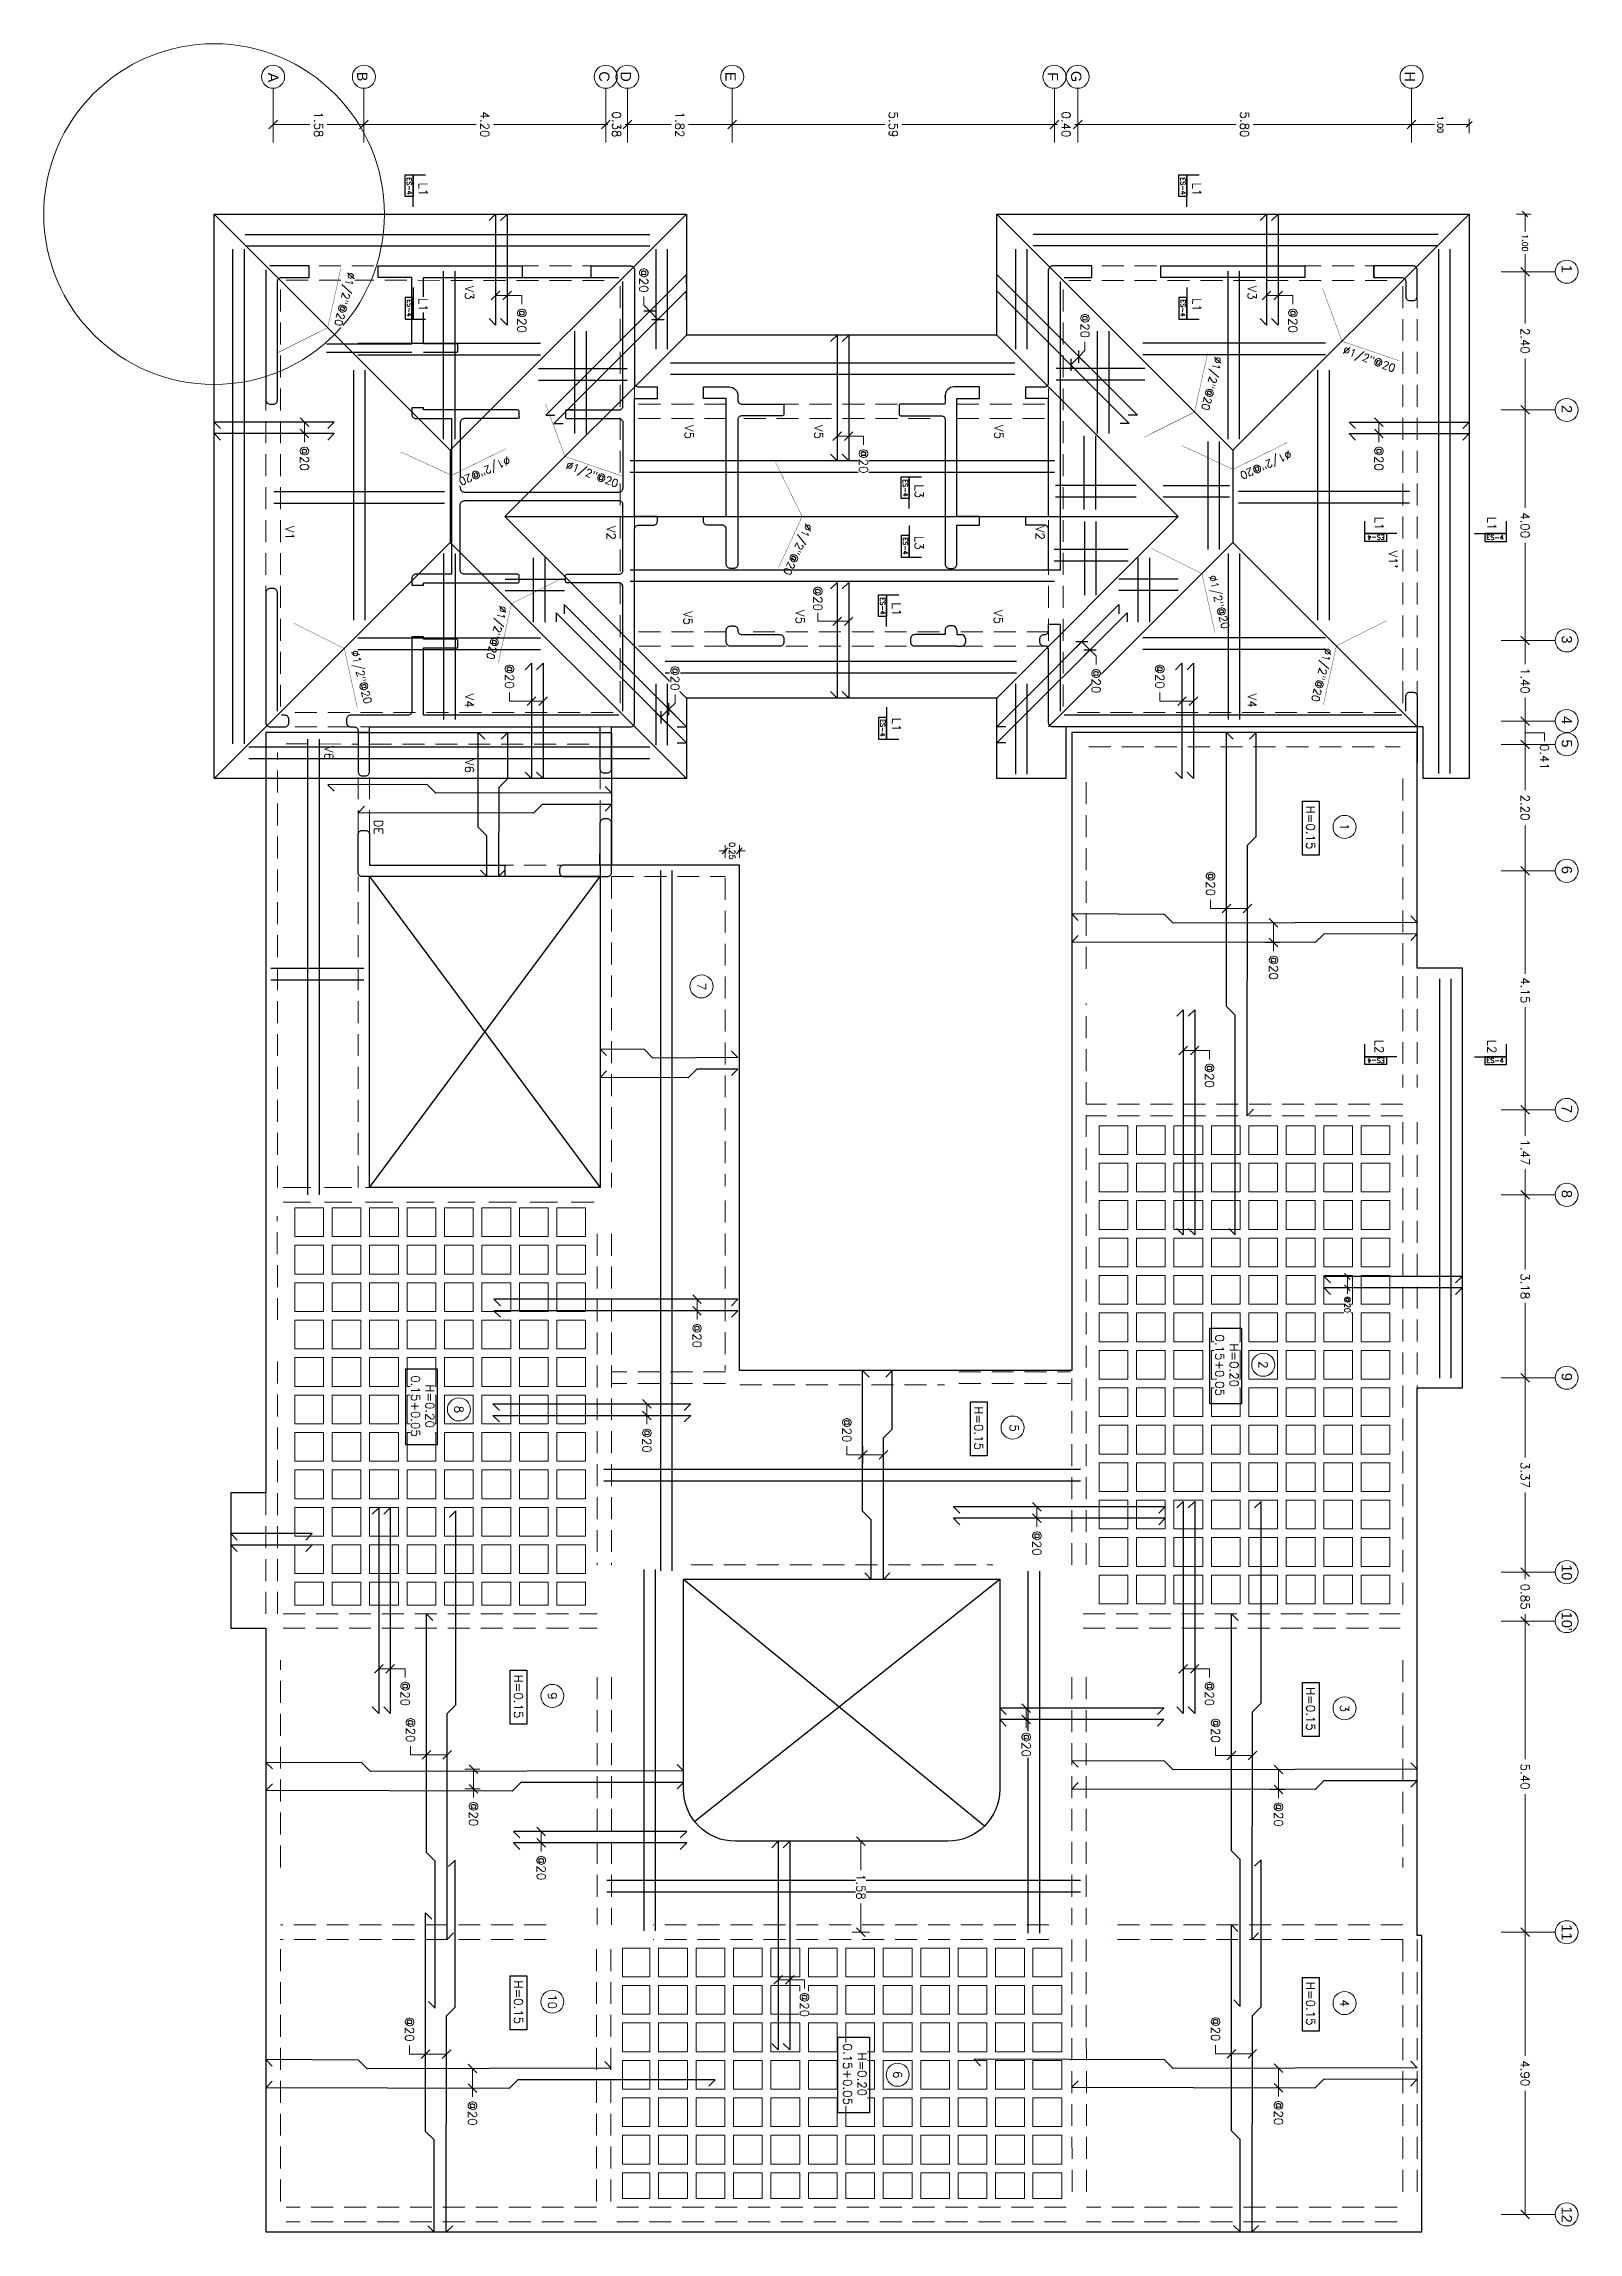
# Model space of a CAD drawing. Header units: metres. Extents: x -44 to 358, y -286 to 66.
# Drawn here: x -33.73 to -7.09, y -44.15 to -6.16 of the extents above; entities that cross this region are included whole.
import ezdxf
from ezdxf.enums import TextEntityAlignment as Align

# ---------------------------------------------------------------- set-up
doc = ezdxf.new("R2010")
doc.units = ezdxf.units.M
doc.header["$LTSCALE"] = 0.3
doc.header["$PDMODE"] = 3
doc.linetypes.add('Grid Line 1_2_', pattern=[22.225, 12.7, -3.175, 3.175, -3.175])
doc.linetypes.add('HIDDEN', pattern=[9.525, 6.35, -3.175])
for name, color, linetype, lineweight in [('0-S-GRID', 1, 'Continuous', 9), ('0-S-GRID-IDEN', 1, 'Continuous', 9), ('A-WALL', 7, 'Continuous', 30), ('BOVEDILLA', 8, 'Continuous', 5), ('Columnas', 7, 'Continuous', 18), ('VIGAS', 1, 'HIDDEN', 15)]:
    doc.layers.add(name, color=color, linetype=linetype, lineweight=lineweight)
for name, color, linetype in [('ACERO', 5, 'Continuous'), ('BP', 3, 'Continuous'), ('DIMCOL', 4, 'Continuous'), ('DIMENSIONES', 7, 'Continuous'), ('DIMTEXTO', 4, 'Continuous'), ('HATCH', 8, 'Continuous'), ('REBAR', 5, 'Continuous'), ('TEXTOS', 4, 'Continuous')]:
    doc.layers.add(name, color=color, linetype=linetype)
doc.styles.add('Arial_2', font='arial.ttf', dxfattribs={"height": 0.2})
doc.styles.add('SMPLEX', font='simplex.shx')
doc.dimstyles.new('DIM-50', dxfattribs={"dimscale": 0.5, "dimtxt": 0.2, "dimasz": 0.2, "dimexe": 0.2, "dimexo": 0.2, "dimgap": 0.1, "dimtad": 0, "dimtih": 1, "dimtoh": 1, "dimzin": 0, "dimdsep": 46, "dimtxsty": 'SMPLEX', "dimblk1": 'OBLIQUE', "dimblk2": 'OBLIQUE', "dimsah": 1, "dimcen": 0.2, "dimclrd": 4, "dimclre": 4, "dimclrt": 4, "dimadec": 0, "dimazin": 0, "dimtfac": 1, "dimtmove": 0, "dimatfit": 3, "dimldrblk": 'OPEN30', "dimfxl": 0.3, "dimfxlon": 1, "dimtfill": 1, "dimtolj": 1, "dimtzin": 0, "dimarcsym": 0})
doc.dimstyles.new('DIM-75', dxfattribs={"dimscale": 0.75, "dimtxt": 0.2, "dimasz": 0.2, "dimexe": 0.2, "dimexo": 0.2, "dimgap": 0.1, "dimtad": 0, "dimtih": 1, "dimtoh": 1, "dimzin": 0, "dimdsep": 46, "dimtxsty": 'SMPLEX', "dimblk1": 'OBLIQUE', "dimblk2": 'OBLIQUE', "dimsah": 1, "dimcen": 0.2, "dimclrd": 4, "dimclre": 4, "dimclrt": 4, "dimadec": 0, "dimazin": 0, "dimtfac": 1, "dimtmove": 0, "dimatfit": 3, "dimldrblk": 'OBLIQUE', "dimfxl": 0.2, "dimfxlon": 1, "dimtfill": 1, "dimtolj": 1, "dimtzin": 0, "dimarcsym": 0})

# ---------------------------------------------------------------- blocks, each defined once
blk = doc.blocks.new('A$C2bbc346b')
at = {"layer": 'A-WALL', "color": 7, "true_color": 0xffffff}
for p, q in [((7.8, -0.27), (7.8, -6.13)), ((0.2, -0.751), (0, -0.751)), ((6.4, -7.995), (6.4, -7.915)), ((6.47, -7.845), (6.53, -7.845)), ((6.6, -7.995), (6.6, -7.915)), ((6.25, -8.065), (6.25, -8.125)), ((6.32, -7.995), (6.4, -7.995)), ((6.32, -8.195), (6.4, -8.195)), ((6.4, -8.195), (6.4, -8.725)), ((6.6, -7.995), (6.6, -8.725)), ((2.425, -8.995), (2.575, -8.995)), ((6.47, -8.795), (6.53, -8.795)), ((2.425, -10.995), (2.575, -10.995)), ((10.4, -14.189), (10.2, -14.189)), ((1.499, -18.939), (1.499, -17.454))]:
    blk.add_line(p, q, dxfattribs=at)
at = {"layer": 'A-WALL', "color": 7, "true_color": 0xffffff, "transparency": 33554684}
blk.add_line((2.275, -8.195), (2.25, -8.195), dxfattribs=at)
at = {"layer": 'A-WALL', "color": 7, "true_color": 0xffffff}
for points in [[(0, -0.07), (0, -0.751), (0.2, -0.751), (0.2, -0.27, -0.414214), (0.27, -0.2), (0.53, -0.2, 0.414214), (0.6, -0.13), (0.6, -0.07, 0.414214), (0.53, 0), (0.07, 0, 0.414214)], [(6.53, -11.995), (6.32, -11.995, -0.414214), (6.25, -11.925), (6.25, -11.865, -0.414214), (6.32, -11.795), (6.33, -11.795, 0.414214), (6.4, -11.725), (6.4, -11.065, -0.414214), (6.47, -10.995), (6.53, -10.995, -0.414214), (6.6, -11.065), (6.6, -11.925, -0.414214)], [(10.53, -14.889, 0.414214), (10.6, -14.819), (10.6, -14.059, 0.414214), (10.53, -13.989), (9.67, -13.989, 0.414214), (9.6, -14.059), (9.6, -14.119, 0.414214), (9.67, -14.189), (10.4, -14.189), (10.4, -14.819, 0.414214), (10.47, -14.889)]]:
    blk.add_lwpolyline(points, format="xyb", close=True, dxfattribs=at)
for points in [[(7.73, -0.2), (7.47, -0.2, -0.414214), (7.4, -0.13), (7.4, -0.07, -0.414214), (7.47, 0), (8.63, 0)], [(8, -0.27), (8, -6.33, -0.414214), (7.93, -6.4), (6.67, -6.4, 0.414214), (6.6, -6.47), (6.6, -6.48, -0.414214), (6.53, -6.55), (6.47, -6.55, -0.414214), (6.4, -6.48), (6.4, -6.47, 0.414214), (6.33, -6.4), (6.22, -6.4), (6.22, -6.2), (7.73, -6.2)], [(0.2, -6.13), (0.2, -5.651), (0, -5.651), (0, -6.33, 0.414214), (0.07, -6.4)], [(0.27, -6.2), (5.28, -6.2), (5.28, -6.4), (4.57, -6.4, 0.414214), (4.5, -6.47), (4.5, -6.797), (4.35, -6.797), (4.35, -6.4), (2.3, -6.4), (2.3, -6.797), (2.1, -6.797), (2.1, -6.47, 0.414214), (2.03, -6.4), (0.07, -6.4)], [(4.35, -7.995), (2.3, -7.995), (2.3, -7.597), (2.1, -7.597), (2.1, -8.045, 0.414214), (2.25, -8.195), (2.375, -8.195, -0.414214), (2.4, -8.22)], [(2.33, -11.795, 0.414214), (2.4, -11.725), (2.4, -11.02, -0.414214), (2.425, -10.995), (2.575, -10.995, -0.414214), (2.6, -11.02), (2.6, -11.725, 0.414214), (2.67, -11.795), (5.18, -11.795, -0.414214), (5.25, -11.865), (5.25, -11.925, -0.414214), (5.18, -11.995)], [(5.18, -11.995), (4.57, -11.995, 0.414214), (4.5, -12.065), (4.5, -12.322, -0.414214), (4.43, -12.392), (4.35, -12.392), (4.35, -11.995), (2.3, -11.995), (2.3, -12.392), (2.1, -12.392), (2.1, -11.945, -0.414214), (2.25, -11.795), (2.33, -11.795)], [(0.2, -14.34), (0, -14.34), (0, -13.659, -0.414214), (0.07, -13.589), (2.03, -13.589, 0.414214), (2.1, -13.519), (2.1, -13.192)], [(7.8, -13.859), (7.8, -17.254), (6.627, -17.254), (6.627, -16.654), (6.507, -16.654, 0.414214), (6.477, -16.684), (6.477, -17.254), (6.439, -17.254), (6.439, -17.454), (7.73, -17.454, -0.414214), (7.8, -17.524), (7.8, -18.519, 0.414214), (7.87, -18.589), (7.93, -18.589, 0.414214), (8, -18.519), (8, -18.459, -0.414214), (8.07, -18.389), (8.78, -18.389, 0.414214), (8.85, -18.319), (8.85, -18.259, 0.414214), (8.78, -18.189), (8, -18.189), (8, -14.189), (8.73, -14.189, 0.414214), (8.8, -14.119), (8.8, -14.059, 0.414214), (8.73, -13.989), (8, -13.989), (8, -13.659, 0.414214), (7.93, -13.589), (4.57, -13.589, -0.414214), (4.5, -13.519), (4.5, -13.262, 0.414214), (4.43, -13.192), (4.35, -13.192), (4.35, -13.589), (2.3, -13.589), (2.3, -13.192), (2.1, -13.192)], [(1.499, -17.254), (1.499, -16.684, 0.414214), (1.469, -16.654), (1.349, -16.654), (1.349, -17.254), (0.2, -17.254), (0.2, -13.859)], [(2.5, -14.789), (2.5, -13.859, 0.414214), (2.43, -13.789), (0.27, -13.789)], [(2.5, -14.639), (2.5, -14.759, 0.414214), (2.53, -14.789), (2.62, -14.789, 0.414214), (2.65, -14.759), (2.65, -13.859, -0.414214), (2.72, -13.789), (3.855, -13.789)], [(2.62, -15.589, -0.414214), (2.65, -15.619), (2.65, -16.544, 0.414214), (2.72, -16.614), (3.855, -16.614, 0.414214), (3.925, -16.544), (3.925, -13.859, 0.414214), (3.855, -13.789)], [(7.73, -13.789), (5.571, -13.789, 0.414214), (5.501, -13.859), (5.501, -14.759, -0.414214), (5.471, -14.789), (5.381, -14.789, -0.414214), (5.351, -14.759), (5.351, -13.859, 0.414214), (5.281, -13.789), (4.145, -13.789, 0.414214), (4.075, -13.859), (4.075, -16.544)], [(2.62, -15.589), (2.53, -15.589, 0.414214), (2.5, -15.619), (2.5, -17.254), (2.462, -17.254), (2.462, -17.454), (2.58, -17.454, 0.414214), (2.65, -17.384), (2.65, -16.764)], [(2.65, -16.764), (5.351, -16.764), (5.351, -17.384, 0.414214), (5.421, -17.454), (5.539, -17.454), (5.539, -17.254), (5.501, -17.254), (5.501, -15.619, 0.414214), (5.471, -15.589), (5.381, -15.589, 0.414214), (5.351, -15.619), (5.351, -16.544, -0.414214), (5.281, -16.614), (4.145, -16.614, -0.414214), (4.075, -16.544)], [(10.2, -18.189), (10.4, -18.189), (10.4, -15.839), (10.6, -15.839), (10.6, -18.319, -0.414214), (10.53, -18.389), (9.87, -18.389, -0.414214), (9.8, -18.319), (9.8, -18.259, -0.414214), (9.87, -18.189), (10.4, -18.189), (10.4, -16.556)], [(1.349, -19.789), (0.27, -19.789, -0.414214), (0.2, -19.719), (0.2, -19.24), (0, -19.24), (0, -19.919)], [(7.73, -19.789), (5.67, -19.789, 0.414214), (5.6, -19.859), (5.6, -19.919, 0.414214), (5.67, -19.989), (7.93, -19.989, 0.414214), (8, -19.919), (8, -19.659, 0.414214), (7.93, -19.589), (7.87, -19.589, 0.414214), (7.8, -19.659), (7.8, -19.719)], [(0.07, -19.989), (2.33, -19.989, 0.414213), (2.4, -19.919), (2.4, -19.859, 0.414214), (2.33, -19.789), (1.249, -19.789)]]:
    blk.add_lwpolyline(points, format="xyb", dxfattribs=at)
blk.add_lwpolyline([(0, -1.951), (0.2, -1.951), (0.2, -4.451), (0, -4.451)], close=True, dxfattribs=at)
for points in [[(4.5, -7.995), (4.5, -7.597), (4.35, -7.597), (4.35, -7.995)], [(1.349, -18.939), (1.349, -17.454), (0.2, -17.454), (0.2, -18.04), (0, -18.04), (0, -15.54), (0.2, -15.54)]]:
    blk.add_lwpolyline(points, dxfattribs=at)
at = {"layer": 'A-WALL', "color": 7, "true_color": 0xffffff, "transparency": 33554684}
blk.add_lwpolyline([(2.4, -8.219), (2.4, -8.97, 0.414214), (2.425, -8.995), (2.575, -8.995, 0.414214), (2.6, -8.97), (2.6, -8.265, -0.414214), (2.67, -8.195), (5.18, -8.195, 0.414214), (5.25, -8.125), (5.25, -8.065, 0.414214), (5.18, -7.995), (4.5, -7.995)], format="xyb", dxfattribs=at)
at = {"layer": 'A-WALL', "color": 7, "true_color": 0xffffff}
for centre, start, end in [((6.47, -7.915), 90, 180), ((6.53, -7.915), 0, 90), ((6.32, -8.065), 90, 180), ((6.32, -8.125), 180, 270), ((6.47, -8.725), 180, 270), ((6.53, -8.725), 270, 0)]:
    blk.add_arc(centre, 0.07, start, end, dxfattribs=at)
blk = doc.blocks.new('*U2055')
at = {"layer": 'BOVEDILLA'}
blk.add_lwpolyline([(-0.25, -0.25), (0.25, -0.25), (0.25, 0.25), (-0.25, 0.25)], close=True, dxfattribs=at)
blk = doc.blocks.new('*U2056')
at = {"layer": 'BOVEDILLA', "color": 0, "linetype": 'ByBlock', "lineweight": -2, "transparency": 16777216}
for p in [(0, 0), (0.65, 0), (1.3, 0), (1.95, 0), (2.6, 0), (3.25, 0), (3.9, 0), (4.55, 0), (5.2, 0), (5.85, 0), (0, -0.65), (0.65, -0.65), (1.3, -0.65), (1.95, -0.65), (2.6, -0.65), (3.25, -0.65), (3.9, -0.65), (4.55, -0.65), (5.2, -0.65), (5.85, -0.65), (0, -1.3), (0.65, -1.3), (1.3, -1.3), (1.95, -1.3), (2.6, -1.3), (3.25, -1.3), (3.9, -1.3), (4.55, -1.3), (5.2, -1.3), (5.85, -1.3), (0, -1.95), (0.65, -1.95), (1.3, -1.95), (1.95, -1.95), (2.6, -1.95), (3.25, -1.95), (3.9, -1.95), (4.55, -1.95), (5.2, -1.95), (5.85, -1.95), (0, -2.6), (0.65, -2.6), (1.3, -2.6), (1.95, -2.6), (2.6, -2.6), (3.25, -2.6), (3.9, -2.6), (4.55, -2.6), (5.2, -2.6), (5.85, -2.6), (0, -3.25), (0.65, -3.25), (1.3, -3.25), (1.95, -3.25), (2.6, -3.25), (3.25, -3.25), (3.9, -3.25), (4.55, -3.25), (5.2, -3.25), (5.85, -3.25), (0, -3.9), (0.65, -3.9), (1.3, -3.9), (1.95, -3.9), (2.6, -3.9), (3.25, -3.9), (3.9, -3.9), (4.55, -3.9), (5.2, -3.9), (5.85, -3.9), (0, -4.55), (0.65, -4.55), (1.3, -4.55), (1.95, -4.55), (2.6, -4.55), (3.25, -4.55), (3.9, -4.55), (4.55, -4.55), (5.2, -4.55), (5.85, -4.55)]:
    blk.add_blockref('*U2055', p, dxfattribs=at)
blk = doc.blocks.new('*U2057')
at = {"layer": 'BOVEDILLA'}
blk.add_lwpolyline([(-0.2, 0.25), (0.2, 0.25), (0.2, -0.25), (-0.2, -0.25)], close=True, dxfattribs=at)
blk = doc.blocks.new('*U2058')
at = {"layer": 'ACERO', "color": 0, "linetype": 'ByBlock', "lineweight": -2, "transparency": 16777216}
for p in [(0, 0), (0, -0.65), (0, -1.3), (0, -1.95), (0, -2.6), (0, -3.25), (0, -3.9), (0, -4.55)]:
    blk.add_blockref('*U2057', p, dxfattribs=at)
blk = doc.blocks.new('*U2059')
at = {"layer": 'BOVEDILLA'}
blk.add_lwpolyline([(-0.25, -0.25), (0.25, -0.25), (0.25, 0.25), (-0.25, 0.25)], close=True, dxfattribs=at)
blk = doc.blocks.new('*U2060')
at = {"layer": 'BOVEDILLA', "color": 0, "linetype": 'ByBlock', "lineweight": -2, "transparency": 16777216}
for p in [(0, 0), (0.65, 0), (1.3, 0), (1.95, 0), (2.6, 0), (3.25, 0), (3.9, 0), (4.55, 0), (5.2, 0), (5.85, 0), (6.5, 0), (7.15, 0), (7.8, 0), (0, -0.65), (0.65, -0.65), (1.3, -0.65), (1.95, -0.65), (2.6, -0.65), (3.25, -0.65), (3.9, -0.65), (4.55, -0.65), (5.2, -0.65), (5.85, -0.65), (6.5, -0.65), (7.15, -0.65), (7.8, -0.65), (0, -1.3), (0.65, -1.3), (1.3, -1.3), (1.95, -1.3), (2.6, -1.3), (3.25, -1.3), (3.9, -1.3), (4.55, -1.3), (5.2, -1.3), (5.85, -1.3), (6.5, -1.3), (7.15, -1.3), (7.8, -1.3), (0, -1.95), (0.65, -1.95), (1.3, -1.95), (1.95, -1.95), (2.6, -1.95), (3.25, -1.95), (3.9, -1.95), (4.55, -1.95), (5.2, -1.95), (5.85, -1.95), (6.5, -1.95), (7.15, -1.95), (7.8, -1.95), (0, -2.6), (0.65, -2.6), (1.3, -2.6), (1.95, -2.6), (2.6, -2.6), (3.25, -2.6), (3.9, -2.6), (4.55, -2.6), (5.2, -2.6), (5.85, -2.6), (6.5, -2.6), (7.15, -2.6), (7.8, -2.6), (0, -3.25), (0.65, -3.25), (1.3, -3.25), (1.95, -3.25), (2.6, -3.25), (3.25, -3.25), (3.9, -3.25), (4.55, -3.25), (5.2, -3.25), (5.85, -3.25), (6.5, -3.25), (7.15, -3.25), (7.8, -3.25), (0, -3.9), (0.65, -3.9), (1.3, -3.9), (1.95, -3.9), (2.6, -3.9), (3.25, -3.9), (3.9, -3.9), (4.55, -3.9), (5.2, -3.9), (5.85, -3.9), (6.5, -3.9), (7.15, -3.9), (7.8, -3.9), (0, -4.55), (0.65, -4.55), (1.3, -4.55), (1.95, -4.55), (2.6, -4.55), (3.25, -4.55), (3.9, -4.55), (4.55, -4.55), (5.2, -4.55), (5.85, -4.55), (6.5, -4.55), (7.15, -4.55), (7.8, -4.55)]:
    blk.add_blockref('*U2059', p, dxfattribs=at)
blk = doc.blocks.new('*U2061')
at = {"layer": 'BOVEDILLA'}
blk.add_lwpolyline([(-0.25, -0.25), (0.25, -0.25), (0.25, 0.25), (-0.25, 0.25)], close=True, dxfattribs=at)
blk = doc.blocks.new('*U2062')
at = {"layer": 'BOVEDILLA', "color": 0, "linetype": 'ByBlock', "lineweight": -2, "transparency": 16777216}
for p in [(0, 0), (0.65, 0), (1.3, 0), (1.95, 0), (2.6, 0), (3.25, 0), (0, -0.65), (0.65, -0.65), (1.3, -0.65), (1.95, -0.65), (2.6, -0.65), (3.25, -0.65), (0, -1.3), (0.65, -1.3), (1.3, -1.3), (1.95, -1.3), (2.6, -1.3), (3.25, -1.3), (0, -1.95), (0.65, -1.95), (1.3, -1.95), (1.95, -1.95), (2.6, -1.95), (3.25, -1.95), (0, -2.6), (0.65, -2.6), (1.3, -2.6), (1.95, -2.6), (2.6, -2.6), (3.25, -2.6), (0, -3.25), (0.65, -3.25), (1.3, -3.25), (1.95, -3.25), (2.6, -3.25), (3.25, -3.25), (0, -3.9), (0.65, -3.9), (1.3, -3.9), (1.95, -3.9), (2.6, -3.9), (3.25, -3.9), (0, -4.55), (0.65, -4.55), (1.3, -4.55), (1.95, -4.55), (2.6, -4.55), (3.25, -4.55), (0, -5.2), (0.65, -5.2), (1.3, -5.2), (1.95, -5.2), (2.6, -5.2), (3.25, -5.2), (0, -5.85), (0.65, -5.85), (1.3, -5.85), (1.95, -5.85), (2.6, -5.85), (3.25, -5.85), (0, -6.5), (0.65, -6.5), (1.3, -6.5), (1.95, -6.5), (2.6, -6.5), (3.25, -6.5)]:
    blk.add_blockref('*U2061', p, dxfattribs=at)
blk = doc.blocks.new('*U2063')
at = {"layer": 'BOVEDILLA'}
blk.add_lwpolyline([(-0.225, 0.25), (0.225, 0.25), (0.225, -0.25), (-0.225, -0.25)], close=True, dxfattribs=at)
blk = doc.blocks.new('*U2064')
at = {"layer": 'BOVEDILLA', "color": 0, "linetype": 'ByBlock', "lineweight": -2, "transparency": 16777216}
for p in [(0, 0), (0, -0.65), (0, -1.3), (0, -1.95), (0, -2.6), (0, -3.25), (0, -3.9), (0, -4.55), (0, -5.2), (0, -5.85), (0, -6.5)]:
    blk.add_blockref('*U2063', p, dxfattribs=at)
blk = doc.blocks.new('*U2065')
at = {"layer": 'BOVEDILLA'}
blk.add_lwpolyline([(-0.25, 0.238), (0.25, 0.238), (0.25, -0.238), (-0.25, -0.238)], close=True, dxfattribs=at)
blk = doc.blocks.new('*U2066')
at = {"layer": 'BOVEDILLA', "color": 0, "linetype": 'ByBlock', "lineweight": -2, "transparency": 16777216}
for p in [(0, 0), (0.65, 0), (1.3, 0), (1.95, 0), (2.6, 0), (3.25, 0)]:
    blk.add_blockref('*U2065', p, dxfattribs=at)
blk = doc.blocks.new('_OBLIQUE')
at = {"color": 0, "linetype": 'ByBlock'}
blk.add_line((-0.5, -0.5), (0.5, 0.5), dxfattribs=at)
blk = doc.blocks.new('*D2088')
at = {"layer": 'DEFPOINTS', "color": 0, "ltscale": 0.2, "transparency": 16777216}
blk.add_point((35.834, -21.338), dxfattribs=at)
at = {"layer": 'DIMENSIONES', "color": 4, "lineweight": -2, "ltscale": 0.2, "transparency": 16777216}
for p, q in [((35.834, -21.241), (35.834, -21.141)), ((35.834, -21.241), (36.034, -21.241)), ((36.034, -21.241), (36.034, -21.141)), ((36.034, -21.241), (36.134, -21.241))]:
    blk.add_line(p, q, dxfattribs=at)
at = {"layer": 'DIMENSIONES', "color": 4, "lineweight": -2, "ltscale": 0.2, "transparency": 16777216, "xscale": 0.1, "yscale": 0.1, "zscale": 0.1, "rotation": 180}
blk.add_blockref('_OBLIQUE', (35.834, -21.241), dxfattribs=at)
at = {"layer": 'DIMENSIONES', "color": 4, "lineweight": -2, "ltscale": 0.2, "transparency": 16777216, "xscale": 0.1, "yscale": 0.1, "zscale": 0.1}
blk.add_blockref('_OBLIQUE', (36.034, -21.241), dxfattribs=at)
at = {"layer": 'DIMENSIONES', "color": 4, "ltscale": 0.2, "transparency": 16777216, "insert": (36.322, -21.241), "char_height": 0.1, "attachment_point": 5, "style": 'SMPLEX', "bg_fill": 3, "box_fill_scale": 1.1, "bg_fill_color": 256, "bg_fill_true_color": 13158600, "bg_fill_transparency": 0}
blk.add_mtext('\\A1;@20', dxfattribs=at)
at = {"layer": 'DEFPOINTS', "color": 0, "ltscale": 0.2, "transparency": 16777216}
for p in [(36.034, -21.241), (36.034, -21.338)]:
    blk.add_point(p, dxfattribs=at)
blk = doc.blocks.new('_Open30')
at = {"color": 0, "lineweight": -2}
for p, q in [((-1, 0.27), (0, 0)), ((0, 0), (-1, -0.27)), ((0, 0), (-1, 0))]:
    blk.add_line(p, q, dxfattribs=at)
blk = doc.blocks.new('*D2030')
at = {"layer": 'DEFPOINTS', "color": 0, "transparency": 16777216}
for p in [(20.792, -18.157), (18.392, -18.574), (20.792, -18.574)]:
    blk.add_point(p, dxfattribs=at)
at = {"layer": 'DIMTEXTO', "color": 4, "lineweight": -2, "transparency": 16777216}
for p, q in [((18.392, -18.307), (18.392, -18.007)), ((18.392, -18.157), (19.288, -18.157)), ((20.792, -18.157), (19.896, -18.157)), ((20.792, -18.307), (20.792, -18.007))]:
    blk.add_line(p, q, dxfattribs=at)
at = {"layer": 'DIMTEXTO', "color": 4, "lineweight": -2, "transparency": 16777216, "xscale": 0.15, "yscale": 0.15, "zscale": 0.15, "rotation": 180}
blk.add_blockref('_OBLIQUE', (18.392, -18.157), dxfattribs=at)
at = {"layer": 'DIMTEXTO', "color": 4, "lineweight": -2, "transparency": 16777216, "xscale": 0.15, "yscale": 0.15, "zscale": 0.15}
blk.add_blockref('_OBLIQUE', (20.792, -18.157), dxfattribs=at)
at = {"layer": 'DIMTEXTO', "color": 4, "transparency": 16777216, "insert": (19.592, -18.157), "char_height": 0.15, "attachment_point": 5, "style": 'SMPLEX', "bg_fill": 3, "box_fill_scale": 1.1, "bg_fill_color": 256, "bg_fill_true_color": 13158600, "bg_fill_transparency": 0}
blk.add_mtext('\\A1;2.40', dxfattribs=at)
blk = doc.blocks.new('*D2031')
at = {"layer": 'DEFPOINTS', "color": 0, "ltscale": 0.05, "transparency": 16777216}
for p in [(24.792, -18.157), (20.792, -18.574), (24.792, -18.574)]:
    blk.add_point(p, dxfattribs=at)
at = {"layer": 'DIMTEXTO', "color": 4, "lineweight": -2, "ltscale": 0.05, "transparency": 16777216}
for p, q in [((20.792, -18.307), (20.792, -18.007)), ((20.792, -18.157), (22.488, -18.157)), ((24.792, -18.157), (23.096, -18.157)), ((24.792, -18.307), (24.792, -18.007))]:
    blk.add_line(p, q, dxfattribs=at)
at = {"layer": 'DIMTEXTO', "color": 4, "lineweight": -2, "ltscale": 0.05, "transparency": 16777216, "xscale": 0.15, "yscale": 0.15, "zscale": 0.15, "rotation": 180}
blk.add_blockref('_OBLIQUE', (20.792, -18.157), dxfattribs=at)
at = {"layer": 'DIMTEXTO', "color": 4, "lineweight": -2, "ltscale": 0.05, "transparency": 16777216, "xscale": 0.15, "yscale": 0.15, "zscale": 0.15}
blk.add_blockref('_OBLIQUE', (24.792, -18.157), dxfattribs=at)
at = {"layer": 'DIMTEXTO', "color": 4, "ltscale": 0.05, "transparency": 16777216, "insert": (22.792, -18.157), "char_height": 0.15, "attachment_point": 5, "style": 'SMPLEX', "bg_fill": 3, "box_fill_scale": 1.1, "bg_fill_color": 256, "bg_fill_true_color": 13158600, "bg_fill_transparency": 0}
blk.add_mtext('\\A1;4.00', dxfattribs=at)
blk = doc.blocks.new('*D2032')
at = {"layer": 'DEFPOINTS', "color": 0, "ltscale": 0.05, "transparency": 16777216}
for p in [(26.192, -18.157), (24.792, -18.574), (26.192, -18.574)]:
    blk.add_point(p, dxfattribs=at)
at = {"layer": 'DIMTEXTO', "color": 4, "lineweight": -2, "ltscale": 0.05, "transparency": 16777216}
for p, q in [((24.792, -18.307), (24.792, -18.007)), ((24.792, -18.157), (25.203, -18.157)), ((26.192, -18.157), (25.781, -18.157)), ((26.192, -18.307), (26.192, -18.007))]:
    blk.add_line(p, q, dxfattribs=at)
at = {"layer": 'DIMTEXTO', "color": 4, "lineweight": -2, "ltscale": 0.05, "transparency": 16777216, "xscale": 0.15, "yscale": 0.15, "zscale": 0.15, "rotation": 180}
blk.add_blockref('_OBLIQUE', (24.792, -18.157), dxfattribs=at)
at = {"layer": 'DIMTEXTO', "color": 4, "lineweight": -2, "ltscale": 0.05, "transparency": 16777216, "xscale": 0.15, "yscale": 0.15, "zscale": 0.15}
blk.add_blockref('_OBLIQUE', (26.192, -18.157), dxfattribs=at)
at = {"layer": 'DIMTEXTO', "color": 4, "ltscale": 0.05, "transparency": 16777216, "insert": (25.492, -18.157), "char_height": 0.15, "attachment_point": 5, "style": 'SMPLEX', "bg_fill": 3, "box_fill_scale": 1.1, "bg_fill_color": 256, "bg_fill_true_color": 13158600, "bg_fill_transparency": 0}
blk.add_mtext('\\A1;1.40', dxfattribs=at)
blk = doc.blocks.new('*D2033')
at = {"layer": 'DEFPOINTS', "color": 0, "ltscale": 0.05, "transparency": 16777216}
for p in [(26.597, -18.157), (26.192, -18.574), (26.597, -18.574)]:
    blk.add_point(p, dxfattribs=at)
at = {"layer": 'DIMTEXTO', "color": 4, "lineweight": -2, "ltscale": 0.05, "transparency": 16777216}
for p, q in [((26.394, -18.157), (26.394, -17.82)), ((26.394, -17.82), (26.544, -17.82)), ((26.192, -18.307), (26.192, -18.007)), ((26.192, -18.157), (26.597, -18.157)), ((26.597, -18.307), (26.597, -18.007))]:
    blk.add_line(p, q, dxfattribs=at)
at = {"layer": 'DIMTEXTO', "color": 4, "lineweight": -2, "ltscale": 0.05, "transparency": 16777216, "xscale": 0.15, "yscale": 0.15, "zscale": 0.15, "rotation": 180}
blk.add_blockref('_OBLIQUE', (26.192, -18.157), dxfattribs=at)
at = {"layer": 'DIMTEXTO', "color": 4, "ltscale": 0.05, "transparency": 16777216, "insert": (26.816, -17.82), "char_height": 0.15, "attachment_point": 5, "style": 'SMPLEX', "bg_fill": 3, "box_fill_scale": 1.1, "bg_fill_color": 256, "bg_fill_true_color": 13158600, "bg_fill_transparency": 0}
blk.add_mtext('\\A1;0.41', dxfattribs=at)
at = {"layer": 'DIMTEXTO', "color": 4, "lineweight": -2, "ltscale": 0.05, "transparency": 16777216, "xscale": 0.15, "yscale": 0.15, "zscale": 0.15}
blk.add_blockref('_OBLIQUE', (26.597, -18.157), dxfattribs=at)
blk = doc.blocks.new('*D2034')
at = {"layer": 'DEFPOINTS', "color": 0, "ltscale": 0.05, "transparency": 16777216}
for p in [(28.792, -18.157), (26.597, -18.574), (28.792, -18.574)]:
    blk.add_point(p, dxfattribs=at)
at = {"layer": 'DIMTEXTO', "color": 4, "lineweight": -2, "ltscale": 0.05, "transparency": 16777216}
for p, q in [((26.597, -18.307), (26.597, -18.007)), ((26.597, -18.157), (27.391, -18.157)), ((28.792, -18.157), (27.998, -18.157)), ((28.792, -18.307), (28.792, -18.007))]:
    blk.add_line(p, q, dxfattribs=at)
at = {"layer": 'DIMTEXTO', "color": 4, "lineweight": -2, "ltscale": 0.05, "transparency": 16777216, "xscale": 0.15, "yscale": 0.15, "zscale": 0.15, "rotation": 180}
blk.add_blockref('_OBLIQUE', (26.597, -18.157), dxfattribs=at)
at = {"layer": 'DIMTEXTO', "color": 4, "lineweight": -2, "ltscale": 0.05, "transparency": 16777216, "xscale": 0.15, "yscale": 0.15, "zscale": 0.15}
blk.add_blockref('_OBLIQUE', (28.792, -18.157), dxfattribs=at)
at = {"layer": 'DIMTEXTO', "color": 4, "ltscale": 0.05, "transparency": 16777216, "insert": (27.694, -18.157), "char_height": 0.15, "attachment_point": 5, "style": 'SMPLEX', "bg_fill": 3, "box_fill_scale": 1.1, "bg_fill_color": 256, "bg_fill_true_color": 13158600, "bg_fill_transparency": 0}
blk.add_mtext('\\A1;2.20', dxfattribs=at)
blk = doc.blocks.new('*D2035')
at = {"layer": 'DEFPOINTS', "color": 0, "ltscale": 0.05, "transparency": 16777216}
for p in [(32.943, -18.157), (28.792, -18.574), (32.943, -18.574)]:
    blk.add_point(p, dxfattribs=at)
at = {"layer": 'DIMTEXTO', "color": 4, "lineweight": -2, "ltscale": 0.05, "transparency": 16777216}
for p, q in [((28.792, -18.307), (28.792, -18.007)), ((28.792, -18.157), (30.578, -18.157)), ((32.943, -18.157), (31.157, -18.157)), ((32.943, -18.307), (32.943, -18.007))]:
    blk.add_line(p, q, dxfattribs=at)
at = {"layer": 'DIMTEXTO', "color": 4, "lineweight": -2, "ltscale": 0.05, "transparency": 16777216, "xscale": 0.15, "yscale": 0.15, "zscale": 0.15, "rotation": 180}
blk.add_blockref('_OBLIQUE', (28.792, -18.157), dxfattribs=at)
at = {"layer": 'DIMTEXTO', "color": 4, "lineweight": -2, "ltscale": 0.05, "transparency": 16777216, "xscale": 0.15, "yscale": 0.15, "zscale": 0.15}
blk.add_blockref('_OBLIQUE', (32.943, -18.157), dxfattribs=at)
at = {"layer": 'DIMTEXTO', "color": 4, "ltscale": 0.05, "transparency": 16777216, "insert": (30.867, -18.157), "char_height": 0.15, "attachment_point": 5, "style": 'SMPLEX', "bg_fill": 3, "box_fill_scale": 1.1, "bg_fill_color": 256, "bg_fill_true_color": 13158600, "bg_fill_transparency": 0}
blk.add_mtext('\\A1;4.15', dxfattribs=at)
blk = doc.blocks.new('*D2025')
at = {"layer": 'DEFPOINTS', "color": 0, "ltscale": 0.2, "transparency": 16777216}
for p in [(34.417, -18.157), (32.943, -18.574), (34.417, -18.574)]:
    blk.add_point(p, dxfattribs=at)
at = {"layer": 'DIMTEXTO', "color": 4, "lineweight": -2, "ltscale": 0.2, "transparency": 16777216}
for p, q in [((32.943, -18.307), (32.943, -18.007)), ((32.943, -18.157), (33.39, -18.157)), ((34.417, -18.157), (33.969, -18.157)), ((34.417, -18.307), (34.417, -18.007))]:
    blk.add_line(p, q, dxfattribs=at)
at = {"layer": 'DIMTEXTO', "color": 4, "lineweight": -2, "ltscale": 0.2, "transparency": 16777216, "xscale": 0.15, "yscale": 0.15, "zscale": 0.15, "rotation": 180}
blk.add_blockref('_OBLIQUE', (32.943, -18.157), dxfattribs=at)
at = {"layer": 'DIMTEXTO', "color": 4, "lineweight": -2, "ltscale": 0.2, "transparency": 16777216, "xscale": 0.15, "yscale": 0.15, "zscale": 0.15}
blk.add_blockref('_OBLIQUE', (34.417, -18.157), dxfattribs=at)
at = {"layer": 'DIMTEXTO', "color": 4, "ltscale": 0.2, "transparency": 16777216, "insert": (33.68, -18.157), "char_height": 0.15, "attachment_point": 5, "style": 'SMPLEX', "bg_fill": 3, "box_fill_scale": 1.1, "bg_fill_color": 256, "bg_fill_true_color": 13158600, "bg_fill_transparency": 0}
blk.add_mtext('\\A1;1.47', dxfattribs=at)
blk = doc.blocks.new('*D2026')
at = {"layer": 'DEFPOINTS', "color": 0, "ltscale": 0.2, "transparency": 16777216}
for p in [(37.592, -18.157), (34.417, -18.574), (37.592, -18.574)]:
    blk.add_point(p, dxfattribs=at)
at = {"layer": 'DIMTEXTO', "color": 4, "lineweight": -2, "ltscale": 0.2, "transparency": 16777216}
for p, q in [((34.417, -18.307), (34.417, -18.007)), ((34.417, -18.157), (35.715, -18.157)), ((37.592, -18.157), (36.294, -18.157)), ((37.592, -18.307), (37.592, -18.007))]:
    blk.add_line(p, q, dxfattribs=at)
at = {"layer": 'DIMTEXTO', "color": 4, "lineweight": -2, "ltscale": 0.2, "transparency": 16777216, "xscale": 0.15, "yscale": 0.15, "zscale": 0.15, "rotation": 180}
blk.add_blockref('_OBLIQUE', (34.417, -18.157), dxfattribs=at)
at = {"layer": 'DIMTEXTO', "color": 4, "lineweight": -2, "ltscale": 0.2, "transparency": 16777216, "xscale": 0.15, "yscale": 0.15, "zscale": 0.15}
blk.add_blockref('_OBLIQUE', (37.592, -18.157), dxfattribs=at)
at = {"layer": 'DIMTEXTO', "color": 4, "ltscale": 0.2, "transparency": 16777216, "insert": (36.004, -18.157), "char_height": 0.15, "attachment_point": 5, "style": 'SMPLEX', "bg_fill": 3, "box_fill_scale": 1.1, "bg_fill_color": 256, "bg_fill_true_color": 13158600, "bg_fill_transparency": 0}
blk.add_mtext('\\A1;3.18', dxfattribs=at)
blk = doc.blocks.new('*D2027')
at = {"layer": 'DEFPOINTS', "color": 0, "ltscale": 0.2, "transparency": 16777216}
for p in [(40.967, -18.157), (37.592, -18.574), (40.967, -18.574)]:
    blk.add_point(p, dxfattribs=at)
at = {"layer": 'DIMTEXTO', "color": 4, "lineweight": -2, "ltscale": 0.2, "transparency": 16777216}
for p, q in [((37.592, -18.307), (37.592, -18.007)), ((37.592, -18.157), (38.976, -18.157)), ((40.967, -18.157), (39.583, -18.157)), ((40.967, -18.307), (40.967, -18.007))]:
    blk.add_line(p, q, dxfattribs=at)
at = {"layer": 'DIMTEXTO', "color": 4, "lineweight": -2, "ltscale": 0.2, "transparency": 16777216, "xscale": 0.15, "yscale": 0.15, "zscale": 0.15, "rotation": 180}
blk.add_blockref('_OBLIQUE', (37.592, -18.157), dxfattribs=at)
at = {"layer": 'DIMTEXTO', "color": 4, "lineweight": -2, "ltscale": 0.2, "transparency": 16777216, "xscale": 0.15, "yscale": 0.15, "zscale": 0.15}
blk.add_blockref('_OBLIQUE', (40.967, -18.157), dxfattribs=at)
at = {"layer": 'DIMTEXTO', "color": 4, "ltscale": 0.2, "transparency": 16777216, "insert": (39.279, -18.157), "char_height": 0.15, "attachment_point": 5, "style": 'SMPLEX', "bg_fill": 3, "box_fill_scale": 1.1, "bg_fill_color": 256, "bg_fill_true_color": 13158600, "bg_fill_transparency": 0}
blk.add_mtext('\\A1;3.37', dxfattribs=at)
blk = doc.blocks.new('*D2028')
at = {"layer": 'DEFPOINTS', "color": 0, "ltscale": 0.2, "transparency": 16777216}
for p in [(40.967, -18.574), (41.817, -18.574)]:
    blk.add_point(p, dxfattribs=at)
at = {"layer": 'DIMTEXTO', "color": 4, "lineweight": -2, "ltscale": 0.2, "transparency": 16777216}
for p, q in [((40.967, -18.307), (40.967, -18.007)), ((40.967, -18.157), (41.088, -18.157)), ((41.817, -18.157), (41.696, -18.157)), ((41.817, -18.307), (41.817, -18.007))]:
    blk.add_line(p, q, dxfattribs=at)
at = {"layer": 'DIMTEXTO', "color": 4, "lineweight": -2, "ltscale": 0.2, "transparency": 16777216, "xscale": 0.15, "yscale": 0.15, "zscale": 0.15, "rotation": 180}
blk.add_blockref('_OBLIQUE', (40.967, -18.157), dxfattribs=at)
at = {"layer": 'DIMTEXTO', "color": 4, "lineweight": -2, "ltscale": 0.2, "transparency": 16777216, "xscale": 0.15, "yscale": 0.15, "zscale": 0.15}
blk.add_blockref('_OBLIQUE', (41.817, -18.157), dxfattribs=at)
at = {"layer": 'DIMTEXTO', "color": 4, "ltscale": 0.2, "transparency": 16777216, "insert": (41.392, -18.157), "char_height": 0.15, "attachment_point": 5, "style": 'SMPLEX', "bg_fill": 3, "box_fill_scale": 1.1, "bg_fill_color": 256, "bg_fill_true_color": 13158600, "bg_fill_transparency": 0}
blk.add_mtext('\\A1;0.85', dxfattribs=at)
at = {"layer": 'DEFPOINTS', "color": 0, "ltscale": 0.2, "transparency": 16777216}
blk.add_point((41.817, -18.157), dxfattribs=at)
blk = doc.blocks.new('*D2029')
at = {"layer": 'DEFPOINTS', "color": 0, "ltscale": 0.2, "transparency": 16777216}
for p in [(52.117, -18.157), (47.217, -18.574), (52.117, -18.574)]:
    blk.add_point(p, dxfattribs=at)
at = {"layer": 'DIMTEXTO', "color": 4, "lineweight": -2, "ltscale": 0.2, "transparency": 16777216}
for p, q in [((47.217, -18.307), (47.217, -18.007)), ((47.217, -18.157), (49.363, -18.157)), ((52.117, -18.157), (49.971, -18.157)), ((52.117, -18.307), (52.117, -18.007))]:
    blk.add_line(p, q, dxfattribs=at)
at = {"layer": 'DIMTEXTO', "color": 4, "lineweight": -2, "ltscale": 0.2, "transparency": 16777216, "xscale": 0.15, "yscale": 0.15, "zscale": 0.15, "rotation": 180}
blk.add_blockref('_OBLIQUE', (47.217, -18.157), dxfattribs=at)
at = {"layer": 'DIMTEXTO', "color": 4, "lineweight": -2, "ltscale": 0.2, "transparency": 16777216, "xscale": 0.15, "yscale": 0.15, "zscale": 0.15}
blk.add_blockref('_OBLIQUE', (52.117, -18.157), dxfattribs=at)
at = {"layer": 'DIMTEXTO', "color": 4, "ltscale": 0.2, "transparency": 16777216, "insert": (49.667, -18.157), "char_height": 0.15, "attachment_point": 5, "style": 'SMPLEX', "bg_fill": 3, "box_fill_scale": 1.1, "bg_fill_color": 256, "bg_fill_true_color": 13158600, "bg_fill_transparency": 0}
blk.add_mtext('\\A1;4.90', dxfattribs=at)
blk = doc.blocks.new('*D2024')
at = {"layer": 'DEFPOINTS', "color": 0, "ltscale": 0.2, "transparency": 16777216}
for p in [(47.217, -18.157), (41.817, -18.574), (47.217, -18.574)]:
    blk.add_point(p, dxfattribs=at)
at = {"layer": 'DIMTEXTO', "color": 4, "lineweight": -2, "ltscale": 0.2, "transparency": 16777216}
for p, q in [((41.817, -18.307), (41.817, -18.007)), ((41.817, -18.157), (44.213, -18.157)), ((47.217, -18.157), (44.821, -18.157)), ((47.217, -18.307), (47.217, -18.007))]:
    blk.add_line(p, q, dxfattribs=at)
at = {"layer": 'DIMTEXTO', "color": 4, "lineweight": -2, "ltscale": 0.2, "transparency": 16777216, "xscale": 0.15, "yscale": 0.15, "zscale": 0.15, "rotation": 180}
blk.add_blockref('_OBLIQUE', (41.817, -18.157), dxfattribs=at)
at = {"layer": 'DIMTEXTO', "color": 4, "lineweight": -2, "ltscale": 0.2, "transparency": 16777216, "xscale": 0.15, "yscale": 0.15, "zscale": 0.15}
blk.add_blockref('_OBLIQUE', (47.217, -18.157), dxfattribs=at)
at = {"layer": 'DIMTEXTO', "color": 4, "ltscale": 0.2, "transparency": 16777216, "insert": (44.517, -18.157), "char_height": 0.15, "attachment_point": 5, "style": 'SMPLEX', "bg_fill": 3, "box_fill_scale": 1.1, "bg_fill_color": 256, "bg_fill_true_color": 13158600, "bg_fill_transparency": 0}
blk.add_mtext('\\A1;5.40', dxfattribs=at)
blk = doc.blocks.new('*D2039')
at = {"layer": 'DIMTEXTO', "color": 4, "lineweight": -2, "transparency": 16777216}
for p, q in [((15.985, -33.742), (15.685, -33.742)), ((15.835, -33.742), (15.835, -33.592)), ((15.835, -33.742), (15.835, -33.779)), ((15.985, -34.117), (15.685, -34.117)), ((15.835, -34.117), (15.835, -34.079)), ((15.835, -34.117), (15.835, -34.267))]:
    blk.add_line(p, q, dxfattribs=at)
at = {"layer": 'DIMTEXTO', "color": 4, "lineweight": -2, "transparency": 16777216, "xscale": 0.15, "yscale": 0.15, "zscale": 0.15}
for p, rotation in [((15.835, -33.742), 270), ((15.835, -34.117), 90)]:
    blk.add_blockref('_OBLIQUE', p, dxfattribs=dict(at, rotation=rotation))
at = {"layer": 'DIMTEXTO', "color": 4, "transparency": 16777216, "insert": (15.835, -33.929), "char_height": 0.15, "attachment_point": 5, "style": 'SMPLEX', "bg_fill": 3, "box_fill_scale": 1.1, "bg_fill_color": 256, "bg_fill_true_color": 13158600, "bg_fill_transparency": 0}
blk.add_mtext('\\A1;0.38', dxfattribs=at)
at = {"layer": 'DEFPOINTS', "color": 0, "transparency": 16777216}
for p in [(15.835, -33.742), (16.148, -33.742), (16.148, -34.117)]:
    blk.add_point(p, dxfattribs=at)
blk = doc.blocks.new('*D2040')
at = {"layer": 'DEFPOINTS', "color": 0, "transparency": 16777216}
for p in [(16.148, -34.117), (15.835, -38.317), (16.148, -38.317)]:
    blk.add_point(p, dxfattribs=at)
at = {"layer": 'DIMTEXTO', "color": 4, "lineweight": -2, "transparency": 16777216}
for p, q in [((15.985, -34.117), (15.685, -34.117)), ((15.835, -34.117), (15.835, -36.067)), ((15.835, -38.317), (15.835, -36.367)), ((15.985, -38.317), (15.685, -38.317))]:
    blk.add_line(p, q, dxfattribs=at)
at = {"layer": 'DIMTEXTO', "color": 4, "lineweight": -2, "transparency": 16777216, "xscale": 0.15, "yscale": 0.15, "zscale": 0.15}
for p, rotation in [((15.835, -34.117), 90), ((15.835, -38.317), 270)]:
    blk.add_blockref('_OBLIQUE', p, dxfattribs=dict(at, rotation=rotation))
at = {"layer": 'DIMTEXTO', "color": 4, "transparency": 16777216, "insert": (15.835, -36.217), "char_height": 0.15, "attachment_point": 5, "style": 'SMPLEX', "bg_fill": 3, "box_fill_scale": 1.1, "bg_fill_color": 256, "bg_fill_true_color": 13158600, "bg_fill_transparency": 0}
blk.add_mtext('\\A1;4.20', dxfattribs=at)
blk = doc.blocks.new('*D2041')
at = {"layer": 'DEFPOINTS', "color": 0, "transparency": 16777216}
for p in [(16.148, -38.317), (15.835, -39.892), (16.148, -39.892)]:
    blk.add_point(p, dxfattribs=at)
at = {"layer": 'DIMTEXTO', "color": 4, "lineweight": -2, "transparency": 16777216}
for p, q in [((15.985, -38.317), (15.685, -38.317)), ((15.835, -38.317), (15.835, -38.954)), ((15.835, -39.892), (15.835, -39.254)), ((15.985, -39.892), (15.685, -39.892))]:
    blk.add_line(p, q, dxfattribs=at)
at = {"layer": 'DIMTEXTO', "color": 4, "lineweight": -2, "transparency": 16777216, "xscale": 0.15, "yscale": 0.15, "zscale": 0.15}
for p, rotation in [((15.835, -38.317), 90), ((15.835, -39.892), 270)]:
    blk.add_blockref('_OBLIQUE', p, dxfattribs=dict(at, rotation=rotation))
at = {"layer": 'DIMTEXTO', "color": 4, "transparency": 16777216, "insert": (15.835, -39.104), "char_height": 0.15, "attachment_point": 5, "style": 'SMPLEX', "bg_fill": 3, "box_fill_scale": 1.1, "bg_fill_color": 256, "bg_fill_true_color": 13158600, "bg_fill_transparency": 0}
blk.add_mtext('\\A1;1.58', dxfattribs=at)
blk = doc.blocks.new('*D2042')
at = {"layer": 'DEFPOINTS', "color": 0, "transparency": 16777216}
for p in [(15.835, -31.922), (16.148, -31.922), (16.148, -33.742)]:
    blk.add_point(p, dxfattribs=at)
at = {"layer": 'DIMTEXTO', "color": 4, "lineweight": -2, "transparency": 16777216}
for p, q in [((15.985, -31.922), (15.685, -31.922)), ((15.835, -31.922), (15.835, -32.682)), ((15.835, -33.742), (15.835, -32.982)), ((15.985, -33.742), (15.685, -33.742))]:
    blk.add_line(p, q, dxfattribs=at)
at = {"layer": 'DIMTEXTO', "color": 4, "lineweight": -2, "transparency": 16777216, "xscale": 0.15, "yscale": 0.15, "zscale": 0.15}
for p, rotation in [((15.835, -31.922), 90), ((15.835, -33.742), 270)]:
    blk.add_blockref('_OBLIQUE', p, dxfattribs=dict(at, rotation=rotation))
at = {"layer": 'DIMTEXTO', "color": 4, "transparency": 16777216, "insert": (15.835, -32.832), "char_height": 0.15, "attachment_point": 5, "style": 'SMPLEX', "bg_fill": 3, "box_fill_scale": 1.1, "bg_fill_color": 256, "bg_fill_true_color": 13158600, "bg_fill_transparency": 0}
blk.add_mtext('\\A1;1.82', dxfattribs=at)
blk = doc.blocks.new('*D2036')
at = {"layer": 'DEFPOINTS', "color": 0, "ltscale": 0.2, "transparency": 16777216}
for p in [(15.835, -26.328), (16.148, -26.328), (16.148, -31.922)]:
    blk.add_point(p, dxfattribs=at)
at = {"layer": 'DIMTEXTO', "color": 4, "lineweight": -2, "ltscale": 0.2, "transparency": 16777216}
for p, q in [((15.985, -26.328), (15.685, -26.328)), ((15.835, -26.328), (15.835, -28.975)), ((15.835, -31.922), (15.835, -29.275)), ((15.985, -31.922), (15.685, -31.922))]:
    blk.add_line(p, q, dxfattribs=at)
at = {"layer": 'DIMTEXTO', "color": 4, "lineweight": -2, "ltscale": 0.2, "transparency": 16777216, "xscale": 0.15, "yscale": 0.15, "zscale": 0.15}
for p, rotation in [((15.835, -26.328), 90), ((15.835, -31.922), 270)]:
    blk.add_blockref('_OBLIQUE', p, dxfattribs=dict(at, rotation=rotation))
at = {"layer": 'DIMTEXTO', "color": 4, "ltscale": 0.2, "transparency": 16777216, "insert": (15.835, -29.125), "char_height": 0.15, "attachment_point": 5, "style": 'SMPLEX', "bg_fill": 3, "box_fill_scale": 1.1, "bg_fill_color": 256, "bg_fill_true_color": 13158600, "bg_fill_transparency": 0}
blk.add_mtext('\\A1;5.59', dxfattribs=at)
blk = doc.blocks.new('*D2037')
at = {"layer": 'DIMTEXTO', "color": 4, "lineweight": -2, "ltscale": 0.2, "transparency": 16777216}
for p, q in [((15.835, -25.924), (15.835, -25.774)), ((15.985, -25.924), (15.685, -25.924)), ((15.835, -25.924), (15.835, -25.976)), ((15.985, -26.328), (15.685, -26.328)), ((15.835, -26.328), (15.835, -26.276)), ((15.835, -26.328), (15.835, -26.478))]:
    blk.add_line(p, q, dxfattribs=at)
at = {"layer": 'DIMTEXTO', "color": 4, "lineweight": -2, "ltscale": 0.2, "transparency": 16777216, "xscale": 0.15, "yscale": 0.15, "zscale": 0.15}
for p, rotation in [((15.835, -25.924), 270), ((15.835, -26.328), 90)]:
    blk.add_blockref('_OBLIQUE', p, dxfattribs=dict(at, rotation=rotation))
at = {"layer": 'DIMTEXTO', "color": 4, "ltscale": 0.2, "transparency": 16777216, "insert": (15.835, -26.126), "char_height": 0.15, "attachment_point": 5, "style": 'SMPLEX', "bg_fill": 3, "box_fill_scale": 1.1, "bg_fill_color": 256, "bg_fill_true_color": 13158600, "bg_fill_transparency": 0}
blk.add_mtext('\\A1;0.40', dxfattribs=at)
at = {"layer": 'DEFPOINTS', "color": 0, "ltscale": 0.2, "transparency": 16777216}
for p in [(15.835, -25.924), (16.148, -25.924), (16.148, -26.328)]:
    blk.add_point(p, dxfattribs=at)
blk = doc.blocks.new('*D2038')
at = {"layer": 'DEFPOINTS', "color": 0, "ltscale": 0.2, "transparency": 16777216}
for p in [(15.835, -20.128), (16.148, -20.128), (16.148, -25.924)]:
    blk.add_point(p, dxfattribs=at)
at = {"layer": 'DIMTEXTO', "color": 4, "lineweight": -2, "ltscale": 0.2, "transparency": 16777216}
for p, q in [((15.985, -20.128), (15.685, -20.128)), ((15.835, -20.128), (15.835, -22.876)), ((15.835, -25.924), (15.835, -23.176)), ((15.985, -25.924), (15.685, -25.924))]:
    blk.add_line(p, q, dxfattribs=at)
at = {"layer": 'DIMTEXTO', "color": 4, "lineweight": -2, "ltscale": 0.2, "transparency": 16777216, "xscale": 0.15, "yscale": 0.15, "zscale": 0.15}
for p, rotation in [((15.835, -20.128), 90), ((15.835, -25.924), 270)]:
    blk.add_blockref('_OBLIQUE', p, dxfattribs=dict(at, rotation=rotation))
at = {"layer": 'DIMTEXTO', "color": 4, "ltscale": 0.2, "transparency": 16777216, "insert": (15.835, -23.026), "char_height": 0.15, "attachment_point": 5, "style": 'SMPLEX', "bg_fill": 3, "box_fill_scale": 1.1, "bg_fill_color": 256, "bg_fill_true_color": 13158600, "bg_fill_transparency": 0}
blk.add_mtext('\\A1;5.80', dxfattribs=at)
blk = doc.blocks.new('*D2044')
at = {"layer": 'DEFPOINTS', "color": 0, "transparency": 16777216}
for p in [(36.229, -32.533), (36.229, -32.794), (36.429, -32.798)]:
    blk.add_point(p, dxfattribs=at)
at = {"layer": 'DIMTEXTO', "color": 4, "lineweight": -2, "transparency": 16777216}
for p, q in [((36.229, -32.644), (36.229, -32.383)), ((36.229, -32.533), (36.429, -32.533)), ((36.429, -32.648), (36.429, -32.383)), ((36.429, -32.533), (36.579, -32.533))]:
    blk.add_line(p, q, dxfattribs=at)
at = {"layer": 'DIMTEXTO', "color": 4, "lineweight": -2, "transparency": 16777216, "xscale": 0.15, "yscale": 0.15, "zscale": 0.15, "rotation": 180}
blk.add_blockref('_OBLIQUE', (36.229, -32.533), dxfattribs=at)
at = {"layer": 'DIMTEXTO', "color": 4, "lineweight": -2, "transparency": 16777216, "xscale": 0.15, "yscale": 0.15, "zscale": 0.15}
blk.add_blockref('_OBLIQUE', (36.429, -32.533), dxfattribs=at)
at = {"layer": 'DIMTEXTO', "color": 4, "transparency": 16777216, "insert": (36.861, -32.533), "char_height": 0.15, "attachment_point": 5, "style": 'SMPLEX', "bg_fill": 3, "box_fill_scale": 1.1, "bg_fill_color": 256, "bg_fill_true_color": 13158600, "bg_fill_transparency": 0}
blk.add_mtext('\\A1;@20', dxfattribs=at)
blk = doc.blocks.new('*D2045')
at = {"layer": 'DEFPOINTS', "color": 0, "transparency": 16777216}
for p in [(18.807, -36.03), (19.113, -36.03)]:
    blk.add_point(p, dxfattribs=at)
at = {"layer": 'DIMTEXTO', "color": 4, "lineweight": -2, "transparency": 16777216}
for p, q in [((18.807, -35.83), (18.807, -35.573)), ((18.807, -35.573), (18.957, -35.573)), ((18.957, -35.83), (18.657, -35.83)), ((18.957, -36.03), (18.657, -36.03)), ((18.807, -36.03), (18.807, -35.83))]:
    blk.add_line(p, q, dxfattribs=at)
at = {"layer": 'DIMTEXTO', "color": 4, "lineweight": -2, "transparency": 16777216, "xscale": 0.15, "yscale": 0.15, "zscale": 0.15}
for p, rotation in [((18.807, -35.83), 90), ((18.807, -36.03), 270)]:
    blk.add_blockref('_OBLIQUE', p, dxfattribs=dict(at, rotation=rotation))
at = {"layer": 'DIMTEXTO', "color": 4, "transparency": 16777216, "insert": (19.239, -35.573), "char_height": 0.15, "attachment_point": 5, "style": 'SMPLEX', "bg_fill": 3, "box_fill_scale": 1.1, "bg_fill_color": 256, "bg_fill_true_color": 13158600, "bg_fill_transparency": 0}
blk.add_mtext('\\A1;@20', dxfattribs=at)
at = {"layer": 'DEFPOINTS', "color": 0, "transparency": 16777216}
blk.add_point((19.113, -35.83), dxfattribs=at)
blk = doc.blocks.new('*D2046')
at = {"layer": 'DEFPOINTS', "color": 0, "transparency": 16777216}
for p in [(26.987, -35.204), (25.849, -35.404), (26.987, -35.404)]:
    blk.add_point(p, dxfattribs=at)
at = {"layer": 'DIMTEXTO', "color": 4, "lineweight": -2, "transparency": 16777216}
for p, q in [((25.999, -35.204), (25.699, -35.204)), ((25.849, -35.204), (25.849, -35.404)), ((25.999, -35.404), (25.699, -35.404)), ((25.849, -35.404), (25.849, -35.789)), ((25.849, -35.789), (25.699, -35.789))]:
    blk.add_line(p, q, dxfattribs=at)
at = {"layer": 'DIMTEXTO', "color": 4, "lineweight": -2, "transparency": 16777216, "xscale": 0.15, "yscale": 0.15, "zscale": 0.15}
for p, rotation in [((25.849, -35.204), 90), ((25.849, -35.404), 270)]:
    blk.add_blockref('_OBLIQUE', p, dxfattribs=dict(at, rotation=rotation))
at = {"layer": 'DIMTEXTO', "color": 4, "transparency": 16777216, "insert": (25.417, -35.789), "char_height": 0.15, "attachment_point": 5, "style": 'SMPLEX', "bg_fill": 3, "box_fill_scale": 1.1, "bg_fill_color": 256, "bg_fill_true_color": 13158600, "bg_fill_transparency": 0}
blk.add_mtext('\\A1;@20', dxfattribs=at)
blk = doc.blocks.new('*D2047')
at = {"layer": 'DEFPOINTS', "color": 0, "transparency": 16777216}
for p in [(19.077, -33.352), (19.129, -33.404), (19.274, -33.266)]:
    blk.add_point(p, dxfattribs=at)
at = {"layer": 'DIMTEXTO', "color": 4, "lineweight": -2, "transparency": 16777216}
for p, q in [((19.077, -33.352), (18.971, -33.246)), ((19.077, -33.352), (18.971, -33.458)), ((19.219, -33.211), (19.077, -33.352)), ((19.219, -33.211), (19.112, -33.104)), ((18.971, -33.458), (18.821, -33.458))]:
    blk.add_line(p, q, dxfattribs=at)
at = {"layer": 'DIMTEXTO', "color": 4, "lineweight": -2, "transparency": 16777216, "xscale": 0.15, "yscale": 0.15, "zscale": 0.15}
for p, rotation in [((19.077, -33.352), 224.9999864408251), ((19.219, -33.211), 44.9999864408251)]:
    blk.add_blockref('_OBLIQUE', p, dxfattribs=dict(at, rotation=rotation))
at = {"layer": 'DIMTEXTO', "color": 4, "transparency": 16777216, "insert": (18.539, -33.458), "char_height": 0.15, "attachment_point": 5, "style": 'SMPLEX', "bg_fill": 3, "box_fill_scale": 1.1, "bg_fill_color": 256, "bg_fill_true_color": 13158600, "bg_fill_transparency": 0}
blk.add_mtext('\\A1;@20', dxfattribs=at)
blk = doc.blocks.new('*D2048')
at = {"layer": 'DEFPOINTS', "color": 0, "transparency": 16777216}
for p in [(21.002, -39.35), (21.002, -39.612), (21.202, -39.616)]:
    blk.add_point(p, dxfattribs=at)
at = {"layer": 'DIMTEXTO', "color": 4, "lineweight": -2, "transparency": 16777216}
for p, q in [((21.002, -39.462), (21.002, -39.2)), ((21.002, -39.35), (21.202, -39.35)), ((21.202, -39.466), (21.202, -39.2)), ((21.202, -39.35), (21.352, -39.35))]:
    blk.add_line(p, q, dxfattribs=at)
at = {"layer": 'DIMTEXTO', "color": 4, "lineweight": -2, "transparency": 16777216, "xscale": 0.15, "yscale": 0.15, "zscale": 0.15, "rotation": 180}
blk.add_blockref('_OBLIQUE', (21.002, -39.35), dxfattribs=at)
at = {"layer": 'DIMTEXTO', "color": 4, "lineweight": -2, "transparency": 16777216, "xscale": 0.15, "yscale": 0.15, "zscale": 0.15}
blk.add_blockref('_OBLIQUE', (21.202, -39.35), dxfattribs=at)
at = {"layer": 'DIMTEXTO', "color": 4, "transparency": 16777216, "insert": (21.634, -39.35), "char_height": 0.15, "attachment_point": 5, "style": 'SMPLEX', "bg_fill": 3, "box_fill_scale": 1.1, "bg_fill_color": 256, "bg_fill_true_color": 13158600, "bg_fill_transparency": 0}
blk.add_mtext('\\A1;@20', dxfattribs=at)
blk = doc.blocks.new('*D2049')
at = {"layer": 'DEFPOINTS', "color": 0, "transparency": 16777216}
for p in [(25.986, -33.021), (25.612, -33.395), (25.75, -33.54)]:
    blk.add_point(p, dxfattribs=at)
at = {"layer": 'DIMTEXTO', "color": 4, "lineweight": -2, "transparency": 16777216}
for p, q in [((25.88, -32.915), (25.73, -32.915)), ((25.88, -33.127), (26.092, -32.915)), ((25.986, -33.021), (25.88, -32.915)), ((26.127, -33.163), (25.986, -33.021)), ((26.021, -33.269), (26.233, -33.057))]:
    blk.add_line(p, q, dxfattribs=at)
at = {"layer": 'DIMTEXTO', "color": 4, "lineweight": -2, "transparency": 16777216, "xscale": 0.15, "yscale": 0.15, "zscale": 0.15}
for p, rotation in [((25.986, -33.021), 135.0000000000043), ((26.127, -33.163), 315.0000000000043)]:
    blk.add_blockref('_OBLIQUE', p, dxfattribs=dict(at, rotation=rotation))
at = {"layer": 'DIMTEXTO', "color": 4, "transparency": 16777216, "insert": (25.448, -32.915), "char_height": 0.15, "attachment_point": 5, "style": 'SMPLEX', "bg_fill": 3, "box_fill_scale": 1.1, "bg_fill_color": 256, "bg_fill_true_color": 13158600, "bg_fill_transparency": 0}
blk.add_mtext('\\A1;@20', dxfattribs=at)
blk = doc.blocks.new('*D2050')
at = {"layer": 'DEFPOINTS', "color": 0, "transparency": 16777216}
for p in [(21.246, -30.1), (21.51, -30.1)]:
    blk.add_point(p, dxfattribs=at)
at = {"layer": 'DIMTEXTO', "color": 4, "lineweight": -2, "transparency": 16777216}
for p, q in [((21.36, -29.9), (21.096, -29.9)), ((21.246, -29.9), (21.246, -29.643)), ((21.246, -29.643), (21.396, -29.643)), ((21.246, -30.1), (21.246, -29.9)), ((21.36, -30.1), (21.096, -30.1))]:
    blk.add_line(p, q, dxfattribs=at)
at = {"layer": 'DIMTEXTO', "color": 4, "lineweight": -2, "transparency": 16777216, "xscale": 0.15, "yscale": 0.15, "zscale": 0.15}
for p, rotation in [((21.246, -29.9), 90), ((21.246, -30.1), 270)]:
    blk.add_blockref('_OBLIQUE', p, dxfattribs=dict(at, rotation=rotation))
at = {"layer": 'DIMTEXTO', "color": 4, "transparency": 16777216, "insert": (21.679, -29.643), "char_height": 0.15, "attachment_point": 5, "style": 'SMPLEX', "bg_fill": 3, "box_fill_scale": 1.1, "bg_fill_color": 256, "bg_fill_true_color": 13158600, "bg_fill_transparency": 0}
blk.add_mtext('\\A1;@20', dxfattribs=at)
at = {"layer": 'DEFPOINTS', "color": 0, "transparency": 16777216}
blk.add_point((21.51, -29.9), dxfattribs=at)
blk = doc.blocks.new('*D2051')
at = {"layer": 'DEFPOINTS', "color": 0, "transparency": 16777216}
for p in [(25.555, -29.9), (24.461, -30.1), (25.555, -30.1)]:
    blk.add_point(p, dxfattribs=at)
at = {"layer": 'DIMTEXTO', "color": 4, "lineweight": -2, "transparency": 16777216}
for p, q in [((24.611, -29.9), (24.311, -29.9)), ((24.461, -29.9), (24.461, -30.1)), ((24.611, -30.1), (24.311, -30.1)), ((24.461, -30.1), (24.461, -30.435)), ((24.461, -30.435), (24.311, -30.435))]:
    blk.add_line(p, q, dxfattribs=at)
at = {"layer": 'DIMTEXTO', "color": 4, "lineweight": -2, "transparency": 16777216, "xscale": 0.15, "yscale": 0.15, "zscale": 0.15}
for p, rotation in [((24.461, -29.9), 90), ((24.461, -30.1), 270)]:
    blk.add_blockref('_OBLIQUE', p, dxfattribs=dict(at, rotation=rotation))
at = {"layer": 'DIMTEXTO', "color": 4, "transparency": 16777216, "insert": (24.066, -30.435), "char_height": 0.15, "attachment_point": 5, "style": 'SMPLEX', "bg_fill": 3, "box_fill_scale": 1.1, "bg_fill_color": 256, "bg_fill_true_color": 13158600, "bg_fill_transparency": 0}
blk.add_mtext('\\A1;@20', dxfattribs=at)
blk = doc.blocks.new('*D2052')
at = {"layer": 'DEFPOINTS', "color": 0, "transparency": 16777216}
for p in [(21.002, -20.433), (21.202, -20.429), (21.002, -20.694)]:
    blk.add_point(p, dxfattribs=at)
at = {"layer": 'DIMTEXTO', "color": 4, "lineweight": -2, "transparency": 16777216}
for p, q in [((21.002, -20.583), (21.002, -20.844)), ((21.002, -20.694), (21.202, -20.694)), ((21.202, -20.579), (21.202, -20.844)), ((21.202, -20.694), (21.352, -20.694))]:
    blk.add_line(p, q, dxfattribs=at)
at = {"layer": 'DIMTEXTO', "color": 4, "lineweight": -2, "transparency": 16777216, "xscale": 0.15, "yscale": 0.15, "zscale": 0.15, "rotation": 180}
blk.add_blockref('_OBLIQUE', (21.002, -20.694), dxfattribs=at)
at = {"layer": 'DIMTEXTO', "color": 4, "lineweight": -2, "transparency": 16777216, "xscale": 0.15, "yscale": 0.15, "zscale": 0.15}
blk.add_blockref('_OBLIQUE', (21.202, -20.694), dxfattribs=at)
at = {"layer": 'DIMTEXTO', "color": 4, "transparency": 16777216, "insert": (21.634, -20.694), "char_height": 0.15, "attachment_point": 5, "style": 'SMPLEX', "bg_fill": 3, "box_fill_scale": 1.1, "bg_fill_color": 256, "bg_fill_true_color": 13158600, "bg_fill_transparency": 0}
blk.add_mtext('\\A1;@20', dxfattribs=at)
blk = doc.blocks.new('*D2053')
at = {"layer": 'DEFPOINTS', "color": 0, "transparency": 16777216}
for p in [(24.815, -25.852), (25.75, -26.505), (25.612, -26.649)]:
    blk.add_point(p, dxfattribs=at)
at = {"layer": 'DIMTEXTO', "color": 4, "lineweight": -2, "transparency": 16777216}
for p, q in [((24.921, -25.958), (24.709, -25.746)), ((24.815, -25.852), (24.956, -25.711)), ((25.062, -25.817), (24.85, -25.605)), ((24.956, -25.711), (25.062, -25.605)), ((25.062, -25.605), (25.212, -25.605))]:
    blk.add_line(p, q, dxfattribs=at)
at = {"layer": 'DIMTEXTO', "color": 4, "lineweight": -2, "transparency": 16777216, "xscale": 0.15, "yscale": 0.15, "zscale": 0.15}
for p, rotation in [((24.815, -25.852), 224.9999999999958), ((24.956, -25.711), 44.99999999999577)]:
    blk.add_blockref('_OBLIQUE', p, dxfattribs=dict(at, rotation=rotation))
at = {"layer": 'DIMTEXTO', "color": 4, "transparency": 16777216, "insert": (25.495, -25.605), "char_height": 0.15, "attachment_point": 5, "style": 'SMPLEX', "bg_fill": 3, "box_fill_scale": 1.1, "bg_fill_color": 256, "bg_fill_true_color": 13158600, "bg_fill_transparency": 0}
blk.add_mtext('\\A1;@20', dxfattribs=at)
blk = doc.blocks.new('*D2054')
at = {"layer": 'DEFPOINTS', "color": 0, "transparency": 16777216}
for p in [(19.867, -25.903), (19.129, -26.64), (19.274, -26.779)]:
    blk.add_point(p, dxfattribs=at)
at = {"layer": 'DIMTEXTO', "color": 4, "lineweight": -2, "transparency": 16777216}
for p, q in [((19.761, -25.797), (19.611, -25.797)), ((19.761, -26.009), (19.973, -25.797)), ((19.867, -25.903), (19.761, -25.797)), ((20.008, -26.045), (19.867, -25.903)), ((19.902, -26.151), (20.114, -25.938))]:
    blk.add_line(p, q, dxfattribs=at)
at = {"layer": 'DIMTEXTO', "color": 4, "lineweight": -2, "transparency": 16777216, "xscale": 0.15, "yscale": 0.15, "zscale": 0.15}
for p, rotation in [((19.867, -25.903), 135.000013559175), ((20.008, -26.045), 315.000013559175)]:
    blk.add_blockref('_OBLIQUE', p, dxfattribs=dict(at, rotation=rotation))
at = {"layer": 'DIMTEXTO', "color": 4, "transparency": 16777216, "insert": (19.328, -25.797), "char_height": 0.15, "attachment_point": 5, "style": 'SMPLEX', "bg_fill": 3, "box_fill_scale": 1.1, "bg_fill_color": 256, "bg_fill_true_color": 13158600, "bg_fill_transparency": 0}
blk.add_mtext('\\A1;@20', dxfattribs=at)
blk = doc.blocks.new('*D2067')
at = {"layer": 'DEFPOINTS', "color": 0, "transparency": 16777216}
for p in [(42.643, -38.058), (43.176, -38.058)]:
    blk.add_point(p, dxfattribs=at)
at = {"layer": 'DIMTEXTO', "color": 4, "lineweight": -2, "transparency": 16777216}
for p, q in [((42.643, -37.858), (42.643, -37.601)), ((42.643, -37.601), (42.793, -37.601)), ((42.793, -37.858), (42.493, -37.858)), ((42.643, -38.058), (42.643, -37.858)), ((42.793, -38.058), (42.493, -38.058))]:
    blk.add_line(p, q, dxfattribs=at)
at = {"layer": 'DIMTEXTO', "color": 4, "lineweight": -2, "transparency": 16777216, "xscale": 0.15, "yscale": 0.15, "zscale": 0.15}
for p, rotation in [((42.643, -37.858), 90), ((42.643, -38.058), 270)]:
    blk.add_blockref('_OBLIQUE', p, dxfattribs=dict(at, rotation=rotation))
at = {"layer": 'DIMTEXTO', "color": 4, "transparency": 16777216, "insert": (43.075, -37.601), "char_height": 0.15, "attachment_point": 5, "style": 'SMPLEX', "bg_fill": 3, "box_fill_scale": 1.1, "bg_fill_color": 256, "bg_fill_true_color": 13158600, "bg_fill_transparency": 0}
blk.add_mtext('\\A1;@20', dxfattribs=at)
at = {"layer": 'DEFPOINTS', "color": 0, "transparency": 16777216}
blk.add_point((43.176, -37.858), dxfattribs=at)
blk = doc.blocks.new('*D2068')
at = {"layer": 'DEFPOINTS', "color": 0, "transparency": 16777216}
for p in [(42.643, -24.093), (43.176, -24.093)]:
    blk.add_point(p, dxfattribs=at)
at = {"layer": 'DIMTEXTO', "color": 4, "lineweight": -2, "transparency": 16777216}
for p, q in [((42.793, -23.893), (42.493, -23.893)), ((42.643, -23.893), (42.643, -23.636)), ((42.643, -23.636), (42.793, -23.636)), ((42.643, -24.093), (42.643, -23.893)), ((42.793, -24.093), (42.493, -24.093))]:
    blk.add_line(p, q, dxfattribs=at)
at = {"layer": 'DIMTEXTO', "color": 4, "lineweight": -2, "transparency": 16777216, "xscale": 0.15, "yscale": 0.15, "zscale": 0.15}
for p, rotation in [((42.643, -23.893), 90), ((42.643, -24.093), 270)]:
    blk.add_blockref('_OBLIQUE', p, dxfattribs=dict(at, rotation=rotation))
at = {"layer": 'DIMTEXTO', "color": 4, "transparency": 16777216, "insert": (43.075, -23.636), "char_height": 0.15, "attachment_point": 5, "style": 'SMPLEX', "bg_fill": 3, "box_fill_scale": 1.1, "bg_fill_color": 256, "bg_fill_true_color": 13158600, "bg_fill_transparency": 0}
blk.add_mtext('\\A1;@20', dxfattribs=at)
at = {"layer": 'DEFPOINTS', "color": 0, "transparency": 16777216}
blk.add_point((43.176, -23.893), dxfattribs=at)
blk = doc.blocks.new('*D2069')
at = {"layer": 'DEFPOINTS', "color": 0, "transparency": 16777216}
for p in [(31.913, -24.093), (32.446, -24.093)]:
    blk.add_point(p, dxfattribs=at)
at = {"layer": 'DIMTEXTO', "color": 4, "lineweight": -2, "transparency": 16777216}
for p, q in [((32.063, -23.893), (31.763, -23.893)), ((31.913, -23.893), (31.913, -23.636)), ((31.913, -23.636), (32.063, -23.636)), ((31.913, -24.093), (31.913, -23.893)), ((32.063, -24.093), (31.763, -24.093))]:
    blk.add_line(p, q, dxfattribs=at)
at = {"layer": 'DIMTEXTO', "color": 4, "lineweight": -2, "transparency": 16777216, "xscale": 0.15, "yscale": 0.15, "zscale": 0.15}
for p, rotation in [((31.913, -23.893), 90), ((31.913, -24.093), 270)]:
    blk.add_blockref('_OBLIQUE', p, dxfattribs=dict(at, rotation=rotation))
at = {"layer": 'DIMTEXTO', "color": 4, "transparency": 16777216, "insert": (32.345, -23.636), "char_height": 0.15, "attachment_point": 5, "style": 'SMPLEX', "bg_fill": 3, "box_fill_scale": 1.1, "bg_fill_color": 256, "bg_fill_true_color": 13158600, "bg_fill_transparency": 0}
blk.add_mtext('\\A1;@20', dxfattribs=at)
at = {"layer": 'DEFPOINTS', "color": 0, "transparency": 16777216}
blk.add_point((32.446, -23.893), dxfattribs=at)
blk = doc.blocks.new('*D2070')
at = {"layer": 'DEFPOINTS', "color": 0, "transparency": 16777216}
for p in [(39.832, -26.631), (39.832, -26.893), (40.032, -26.897)]:
    blk.add_point(p, dxfattribs=at)
at = {"layer": 'DIMTEXTO', "color": 4, "lineweight": -2, "transparency": 16777216}
for p, q in [((39.832, -26.743), (39.832, -26.481)), ((40.032, -26.747), (40.032, -26.481)), ((39.832, -26.631), (40.032, -26.631)), ((40.032, -26.631), (40.182, -26.631))]:
    blk.add_line(p, q, dxfattribs=at)
at = {"layer": 'DIMTEXTO', "color": 4, "lineweight": -2, "transparency": 16777216, "xscale": 0.15, "yscale": 0.15, "zscale": 0.15, "rotation": 180}
blk.add_blockref('_OBLIQUE', (39.832, -26.631), dxfattribs=at)
at = {"layer": 'DIMTEXTO', "color": 4, "lineweight": -2, "transparency": 16777216, "xscale": 0.15, "yscale": 0.15, "zscale": 0.15}
blk.add_blockref('_OBLIQUE', (40.032, -26.631), dxfattribs=at)
at = {"layer": 'DIMTEXTO', "color": 4, "transparency": 16777216, "insert": (40.464, -26.631), "char_height": 0.15, "attachment_point": 5, "style": 'SMPLEX', "bg_fill": 3, "box_fill_scale": 1.1, "bg_fill_color": 256, "bg_fill_true_color": 13158600, "bg_fill_transparency": 0}
blk.add_mtext('\\A1;@20', dxfattribs=at)
blk = doc.blocks.new('*D2071')
at = {"layer": 'DEFPOINTS', "color": 0, "transparency": 16777216}
for p in [(38.047, -33.141), (38.047, -33.402), (38.247, -33.136)]:
    blk.add_point(p, dxfattribs=at)
at = {"layer": 'DIMTEXTO', "color": 4, "lineweight": -2, "transparency": 16777216}
for p, q in [((38.047, -33.291), (38.047, -33.552)), ((38.047, -33.402), (38.247, -33.402)), ((38.247, -33.286), (38.247, -33.552)), ((38.247, -33.402), (38.397, -33.402))]:
    blk.add_line(p, q, dxfattribs=at)
at = {"layer": 'DIMTEXTO', "color": 4, "lineweight": -2, "transparency": 16777216, "xscale": 0.15, "yscale": 0.15, "zscale": 0.15, "rotation": 180}
blk.add_blockref('_OBLIQUE', (38.047, -33.402), dxfattribs=at)
at = {"layer": 'DIMTEXTO', "color": 4, "lineweight": -2, "transparency": 16777216, "xscale": 0.15, "yscale": 0.15, "zscale": 0.15}
blk.add_blockref('_OBLIQUE', (38.247, -33.402), dxfattribs=at)
at = {"layer": 'DIMTEXTO', "color": 4, "transparency": 16777216, "insert": (38.679, -33.402), "char_height": 0.15, "attachment_point": 5, "style": 'SMPLEX', "bg_fill": 3, "box_fill_scale": 1.1, "bg_fill_color": 256, "bg_fill_true_color": 13158600, "bg_fill_transparency": 0}
blk.add_mtext('\\A1;@20', dxfattribs=at)
blk = doc.blocks.new('*D2072')
at = {"layer": 'DEFPOINTS', "color": 0, "transparency": 16777216}
for p in [(18.807, -22.644), (19.113, -22.644)]:
    blk.add_point(p, dxfattribs=at)
at = {"layer": 'DIMTEXTO', "color": 4, "lineweight": -2, "transparency": 16777216}
for p, q in [((18.807, -22.444), (18.807, -22.187)), ((18.807, -22.187), (18.957, -22.187)), ((18.957, -22.444), (18.657, -22.444)), ((18.957, -22.644), (18.657, -22.644)), ((18.807, -22.644), (18.807, -22.444))]:
    blk.add_line(p, q, dxfattribs=at)
at = {"layer": 'DIMTEXTO', "color": 4, "lineweight": -2, "transparency": 16777216, "xscale": 0.15, "yscale": 0.15, "zscale": 0.15}
for p, rotation in [((18.807, -22.444), 90), ((18.807, -22.644), 270)]:
    blk.add_blockref('_OBLIQUE', p, dxfattribs=dict(at, rotation=rotation))
at = {"layer": 'DIMTEXTO', "color": 4, "transparency": 16777216, "insert": (19.239, -22.187), "char_height": 0.15, "attachment_point": 5, "style": 'SMPLEX', "bg_fill": 3, "box_fill_scale": 1.1, "bg_fill_color": 256, "bg_fill_true_color": 13158600, "bg_fill_transparency": 0}
blk.add_mtext('\\A1;@20', dxfattribs=at)
at = {"layer": 'DEFPOINTS', "color": 0, "transparency": 16777216}
blk.add_point((19.113, -22.444), dxfattribs=at)
blk = doc.blocks.new('*D2073')
at = {"layer": 'DEFPOINTS', "color": 0, "transparency": 16777216}
for p in [(26.987, -23.913), (25.849, -24.113), (26.987, -24.113)]:
    blk.add_point(p, dxfattribs=at)
at = {"layer": 'DIMTEXTO', "color": 4, "lineweight": -2, "transparency": 16777216}
for p, q in [((25.999, -23.913), (25.699, -23.913)), ((25.849, -23.913), (25.849, -24.113)), ((25.999, -24.113), (25.699, -24.113)), ((25.849, -24.113), (25.849, -24.497)), ((25.849, -24.497), (25.699, -24.497))]:
    blk.add_line(p, q, dxfattribs=at)
at = {"layer": 'DIMTEXTO', "color": 4, "lineweight": -2, "transparency": 16777216, "xscale": 0.15, "yscale": 0.15, "zscale": 0.15}
for p, rotation in [((25.849, -23.913), 90), ((25.849, -24.113), 270)]:
    blk.add_blockref('_OBLIQUE', p, dxfattribs=dict(at, rotation=rotation))
at = {"layer": 'DIMTEXTO', "color": 4, "transparency": 16777216, "insert": (25.417, -24.497), "char_height": 0.15, "attachment_point": 5, "style": 'SMPLEX', "bg_fill": 3, "box_fill_scale": 1.1, "bg_fill_color": 256, "bg_fill_true_color": 13158600, "bg_fill_transparency": 0}
blk.add_mtext('\\A1;@20', dxfattribs=at)
blk = doc.blocks.new('*D2074')
at = {"layer": 'DEFPOINTS', "color": 0, "transparency": 16777216}
for p in [(45.579, -22.891), (44.147, -23.252), (45.579, -23.252)]:
    blk.add_point(p, dxfattribs=at)
at = {"layer": 'DIMTEXTO', "color": 4, "lineweight": -2, "transparency": 16777216}
for p, q in [((44.297, -22.891), (43.997, -22.891)), ((44.147, -22.891), (44.147, -23.252)), ((44.297, -23.252), (43.997, -23.252)), ((44.147, -23.529), (43.997, -23.529)), ((44.147, -23.252), (44.147, -23.529))]:
    blk.add_line(p, q, dxfattribs=at)
at = {"layer": 'DIMTEXTO', "color": 4, "lineweight": -2, "transparency": 16777216, "xscale": 0.15, "yscale": 0.15, "zscale": 0.15}
for p, rotation in [((44.147, -22.891), 90), ((44.147, -23.252), 270)]:
    blk.add_blockref('_OBLIQUE', p, dxfattribs=dict(at, rotation=rotation))
at = {"layer": 'DIMTEXTO', "color": 4, "transparency": 16777216, "insert": (43.715, -23.529), "char_height": 0.15, "attachment_point": 5, "style": 'SMPLEX', "bg_fill": 3, "box_fill_scale": 1.1, "bg_fill_color": 256, "bg_fill_true_color": 13158600, "bg_fill_transparency": 0}
blk.add_mtext('\\A1;@20', dxfattribs=at)
blk = doc.blocks.new('*D2075')
at = {"layer": 'DEFPOINTS', "color": 0, "transparency": 16777216}
for p in [(44.394, -22.175), (44.739, -22.171), (44.394, -22.437)]:
    blk.add_point(p, dxfattribs=at)
at = {"layer": 'DIMTEXTO', "color": 4, "lineweight": -2, "transparency": 16777216}
for p, q in [((44.394, -22.325), (44.394, -22.587)), ((44.739, -22.321), (44.739, -22.587)), ((44.394, -22.437), (44.739, -22.437)), ((44.739, -22.437), (44.889, -22.437))]:
    blk.add_line(p, q, dxfattribs=at)
at = {"layer": 'DIMTEXTO', "color": 4, "lineweight": -2, "transparency": 16777216, "xscale": 0.15, "yscale": 0.15, "zscale": 0.15, "rotation": 180}
blk.add_blockref('_OBLIQUE', (44.394, -22.437), dxfattribs=at)
at = {"layer": 'DIMTEXTO', "color": 4, "lineweight": -2, "transparency": 16777216, "xscale": 0.15, "yscale": 0.15, "zscale": 0.15}
blk.add_blockref('_OBLIQUE', (44.739, -22.437), dxfattribs=at)
at = {"layer": 'DIMTEXTO', "color": 4, "transparency": 16777216, "insert": (45.171, -22.437), "char_height": 0.15, "attachment_point": 5, "style": 'SMPLEX', "bg_fill": 3, "box_fill_scale": 1.1, "bg_fill_color": 256, "bg_fill_true_color": 13158600, "bg_fill_transparency": 0}
blk.add_mtext('\\A1;@20', dxfattribs=at)
blk = doc.blocks.new('*D2076')
at = {"layer": 'DEFPOINTS', "color": 0, "transparency": 16777216}
for p in [(50.761, -22.892), (49.329, -23.253), (50.761, -23.253)]:
    blk.add_point(p, dxfattribs=at)
at = {"layer": 'DIMTEXTO', "color": 4, "lineweight": -2, "transparency": 16777216}
for p, q in [((49.479, -22.892), (49.179, -22.892)), ((49.329, -22.892), (49.329, -23.253)), ((49.479, -23.253), (49.179, -23.253)), ((49.329, -23.53), (49.179, -23.53)), ((49.329, -23.253), (49.329, -23.53))]:
    blk.add_line(p, q, dxfattribs=at)
at = {"layer": 'DIMTEXTO', "color": 4, "lineweight": -2, "transparency": 16777216, "xscale": 0.15, "yscale": 0.15, "zscale": 0.15}
for p, rotation in [((49.329, -22.892), 90), ((49.329, -23.253), 270)]:
    blk.add_blockref('_OBLIQUE', p, dxfattribs=dict(at, rotation=rotation))
at = {"layer": 'DIMTEXTO', "color": 4, "transparency": 16777216, "insert": (48.897, -23.53), "char_height": 0.15, "attachment_point": 5, "style": 'SMPLEX', "bg_fill": 3, "box_fill_scale": 1.1, "bg_fill_color": 256, "bg_fill_true_color": 13158600, "bg_fill_transparency": 0}
blk.add_mtext('\\A1;@20', dxfattribs=at)
blk = doc.blocks.new('*D2077')
at = {"layer": 'DEFPOINTS', "color": 0, "transparency": 16777216}
for p in [(49.576, -22.176), (49.921, -22.172), (49.576, -22.438)]:
    blk.add_point(p, dxfattribs=at)
at = {"layer": 'DIMTEXTO', "color": 4, "lineweight": -2, "transparency": 16777216}
for p, q in [((49.576, -22.326), (49.576, -22.588)), ((49.921, -22.322), (49.921, -22.588)), ((49.576, -22.438), (49.921, -22.438)), ((49.921, -22.438), (50.071, -22.438))]:
    blk.add_line(p, q, dxfattribs=at)
at = {"layer": 'DIMTEXTO', "color": 4, "lineweight": -2, "transparency": 16777216, "xscale": 0.15, "yscale": 0.15, "zscale": 0.15, "rotation": 180}
blk.add_blockref('_OBLIQUE', (49.576, -22.438), dxfattribs=at)
at = {"layer": 'DIMTEXTO', "color": 4, "lineweight": -2, "transparency": 16777216, "xscale": 0.15, "yscale": 0.15, "zscale": 0.15}
blk.add_blockref('_OBLIQUE', (49.921, -22.438), dxfattribs=at)
at = {"layer": 'DIMTEXTO', "color": 4, "transparency": 16777216, "insert": (50.353, -22.438), "char_height": 0.15, "attachment_point": 5, "style": 'SMPLEX', "bg_fill": 3, "box_fill_scale": 1.1, "bg_fill_color": 256, "bg_fill_true_color": 13158600, "bg_fill_transparency": 0}
blk.add_mtext('\\A1;@20', dxfattribs=at)
blk = doc.blocks.new('*D2078')
at = {"layer": 'DEFPOINTS', "color": 0, "transparency": 16777216}
for p in [(50.767, -36.884), (49.336, -37.246), (50.767, -37.246)]:
    blk.add_point(p, dxfattribs=at)
at = {"layer": 'DIMTEXTO', "color": 4, "lineweight": -2, "transparency": 16777216}
for p, q in [((49.486, -36.884), (49.186, -36.884)), ((49.336, -36.884), (49.336, -37.246)), ((49.486, -37.246), (49.186, -37.246)), ((49.336, -37.523), (49.186, -37.523)), ((49.336, -37.246), (49.336, -37.523))]:
    blk.add_line(p, q, dxfattribs=at)
at = {"layer": 'DIMTEXTO', "color": 4, "lineweight": -2, "transparency": 16777216, "xscale": 0.15, "yscale": 0.15, "zscale": 0.15}
for p, rotation in [((49.336, -36.884), 90), ((49.336, -37.246), 270)]:
    blk.add_blockref('_OBLIQUE', p, dxfattribs=dict(at, rotation=rotation))
at = {"layer": 'DIMTEXTO', "color": 4, "transparency": 16777216, "insert": (48.903, -37.523), "char_height": 0.15, "attachment_point": 5, "style": 'SMPLEX', "bg_fill": 3, "box_fill_scale": 1.1, "bg_fill_color": 256, "bg_fill_true_color": 13158600, "bg_fill_transparency": 0}
blk.add_mtext('\\A1;@20', dxfattribs=at)
blk = doc.blocks.new('*D2079')
at = {"layer": 'DEFPOINTS', "color": 0, "transparency": 16777216}
for p in [(49.582, -36.169), (49.582, -36.43), (49.927, -36.164)]:
    blk.add_point(p, dxfattribs=at)
at = {"layer": 'DIMTEXTO', "color": 4, "lineweight": -2, "transparency": 16777216}
for p, q in [((49.582, -36.319), (49.582, -36.58)), ((49.582, -36.43), (49.927, -36.43)), ((49.927, -36.314), (49.927, -36.58)), ((49.927, -36.43), (50.077, -36.43))]:
    blk.add_line(p, q, dxfattribs=at)
at = {"layer": 'DIMTEXTO', "color": 4, "lineweight": -2, "transparency": 16777216, "xscale": 0.15, "yscale": 0.15, "zscale": 0.15, "rotation": 180}
blk.add_blockref('_OBLIQUE', (49.582, -36.43), dxfattribs=at)
at = {"layer": 'DIMTEXTO', "color": 4, "lineweight": -2, "transparency": 16777216, "xscale": 0.15, "yscale": 0.15, "zscale": 0.15}
blk.add_blockref('_OBLIQUE', (49.927, -36.43), dxfattribs=at)
at = {"layer": 'DIMTEXTO', "color": 4, "transparency": 16777216, "insert": (50.359, -36.43), "char_height": 0.15, "attachment_point": 5, "style": 'SMPLEX', "bg_fill": 3, "box_fill_scale": 1.1, "bg_fill_color": 256, "bg_fill_true_color": 13158600, "bg_fill_transparency": 0}
blk.add_mtext('\\A1;@20', dxfattribs=at)
blk = doc.blocks.new('*D2080')
at = {"layer": 'DEFPOINTS', "color": 0, "transparency": 16777216}
for p in [(44.138, -37.23), (45.57, -36.869), (45.57, -37.23)]:
    blk.add_point(p, dxfattribs=at)
at = {"layer": 'DIMTEXTO', "color": 4, "lineweight": -2, "transparency": 16777216}
for p, q in [((44.288, -36.869), (43.988, -36.869)), ((44.288, -37.23), (43.988, -37.23)), ((44.138, -36.869), (44.138, -37.23)), ((44.138, -37.23), (44.138, -37.507)), ((44.138, -37.507), (43.988, -37.507))]:
    blk.add_line(p, q, dxfattribs=at)
at = {"layer": 'DIMTEXTO', "color": 4, "lineweight": -2, "transparency": 16777216, "xscale": 0.15, "yscale": 0.15, "zscale": 0.15}
for p, rotation in [((44.138, -36.869), 90), ((44.138, -37.23), 270)]:
    blk.add_blockref('_OBLIQUE', p, dxfattribs=dict(at, rotation=rotation))
at = {"layer": 'DIMTEXTO', "color": 4, "transparency": 16777216, "insert": (43.706, -37.507), "char_height": 0.15, "attachment_point": 5, "style": 'SMPLEX', "bg_fill": 3, "box_fill_scale": 1.1, "bg_fill_color": 256, "bg_fill_true_color": 13158600, "bg_fill_transparency": 0}
blk.add_mtext('\\A1;@20', dxfattribs=at)
blk = doc.blocks.new('*D2081')
at = {"layer": 'DEFPOINTS', "color": 0, "transparency": 16777216}
for p in [(44.385, -36.153), (44.385, -36.414), (44.73, -36.148)]:
    blk.add_point(p, dxfattribs=at)
at = {"layer": 'DIMTEXTO', "color": 4, "lineweight": -2, "transparency": 16777216}
for p, q in [((44.385, -36.303), (44.385, -36.564)), ((44.385, -36.414), (44.73, -36.414)), ((44.73, -36.298), (44.73, -36.564)), ((44.73, -36.414), (44.88, -36.414))]:
    blk.add_line(p, q, dxfattribs=at)
at = {"layer": 'DIMTEXTO', "color": 4, "lineweight": -2, "transparency": 16777216, "xscale": 0.15, "yscale": 0.15, "zscale": 0.15, "rotation": 180}
blk.add_blockref('_OBLIQUE', (44.385, -36.414), dxfattribs=at)
at = {"layer": 'DIMTEXTO', "color": 4, "lineweight": -2, "transparency": 16777216, "xscale": 0.15, "yscale": 0.15, "zscale": 0.15}
blk.add_blockref('_OBLIQUE', (44.73, -36.414), dxfattribs=at)
at = {"layer": 'DIMTEXTO', "color": 4, "transparency": 16777216, "insert": (45.162, -36.414), "char_height": 0.15, "attachment_point": 5, "style": 'SMPLEX', "bg_fill": 3, "box_fill_scale": 1.1, "bg_fill_color": 256, "bg_fill_true_color": 13158600, "bg_fill_transparency": 0}
blk.add_mtext('\\A1;@20', dxfattribs=at)
blk = doc.blocks.new('*D2082')
at = {"layer": 'DEFPOINTS', "color": 0, "transparency": 16777216}
for p in [(30.878, -22.978), (29.446, -23.339), (30.878, -23.339)]:
    blk.add_point(p, dxfattribs=at)
at = {"layer": 'DIMTEXTO', "color": 4, "lineweight": -2, "transparency": 16777216}
for p, q in [((29.596, -22.978), (29.296, -22.978)), ((29.446, -22.978), (29.446, -23.339)), ((29.596, -23.339), (29.296, -23.339)), ((29.446, -23.339), (29.446, -23.616)), ((29.446, -23.616), (29.296, -23.616))]:
    blk.add_line(p, q, dxfattribs=at)
at = {"layer": 'DIMTEXTO', "color": 4, "lineweight": -2, "transparency": 16777216, "xscale": 0.15, "yscale": 0.15, "zscale": 0.15}
for p, rotation in [((29.446, -22.978), 90), ((29.446, -23.339), 270)]:
    blk.add_blockref('_OBLIQUE', p, dxfattribs=dict(at, rotation=rotation))
at = {"layer": 'DIMTEXTO', "color": 4, "transparency": 16777216, "insert": (29.014, -23.616), "char_height": 0.15, "attachment_point": 5, "style": 'SMPLEX', "bg_fill": 3, "box_fill_scale": 1.1, "bg_fill_color": 256, "bg_fill_true_color": 13158600, "bg_fill_transparency": 0}
blk.add_mtext('\\A1;@20', dxfattribs=at)
blk = doc.blocks.new('*D2083')
at = {"layer": 'DEFPOINTS', "color": 0, "transparency": 16777216}
for p in [(29.693, -22.262), (30.038, -22.258), (29.693, -22.523)]:
    blk.add_point(p, dxfattribs=at)
at = {"layer": 'DIMTEXTO', "color": 4, "lineweight": -2, "transparency": 16777216}
for p, q in [((29.693, -22.412), (29.693, -22.673)), ((30.038, -22.408), (30.038, -22.673)), ((29.693, -22.523), (30.038, -22.523)), ((30.038, -22.523), (30.188, -22.523))]:
    blk.add_line(p, q, dxfattribs=at)
at = {"layer": 'DIMTEXTO', "color": 4, "lineweight": -2, "transparency": 16777216, "xscale": 0.15, "yscale": 0.15, "zscale": 0.15, "rotation": 180}
blk.add_blockref('_OBLIQUE', (29.693, -22.523), dxfattribs=at)
at = {"layer": 'DIMTEXTO', "color": 4, "lineweight": -2, "transparency": 16777216, "xscale": 0.15, "yscale": 0.15, "zscale": 0.15}
blk.add_blockref('_OBLIQUE', (30.038, -22.523), dxfattribs=at)
at = {"layer": 'DIMTEXTO', "color": 4, "transparency": 16777216, "insert": (30.47, -22.523), "char_height": 0.15, "attachment_point": 5, "style": 'SMPLEX', "bg_fill": 3, "box_fill_scale": 1.1, "bg_fill_color": 256, "bg_fill_true_color": 13158600, "bg_fill_transparency": 0}
blk.add_mtext('\\A1;@20', dxfattribs=at)
blk = doc.blocks.new('*D2084')
at = {"layer": 'DEFPOINTS', "color": 0, "transparency": 16777216}
for p in [(39.765, -29.295), (38.93, -29.656), (39.765, -29.656)]:
    blk.add_point(p, dxfattribs=at)
at = {"layer": 'DIMTEXTO', "color": 4, "lineweight": -2, "transparency": 16777216}
for p, q in [((39.08, -29.295), (38.78, -29.295)), ((38.93, -29.295), (38.93, -29.656)), ((39.08, -29.656), (38.78, -29.656)), ((38.93, -29.933), (38.78, -29.933)), ((38.93, -29.656), (38.93, -29.933))]:
    blk.add_line(p, q, dxfattribs=at)
at = {"layer": 'DIMTEXTO', "color": 4, "lineweight": -2, "transparency": 16777216, "xscale": 0.15, "yscale": 0.15, "zscale": 0.15}
for p, rotation in [((38.93, -29.295), 90), ((38.93, -29.656), 270)]:
    blk.add_blockref('_OBLIQUE', p, dxfattribs=dict(at, rotation=rotation))
at = {"layer": 'DIMTEXTO', "color": 4, "transparency": 16777216, "insert": (38.498, -29.933), "char_height": 0.15, "attachment_point": 5, "style": 'SMPLEX', "bg_fill": 3, "box_fill_scale": 1.1, "bg_fill_color": 256, "bg_fill_true_color": 13158600, "bg_fill_transparency": 0}
blk.add_mtext('\\A1;@20', dxfattribs=at)
blk = doc.blocks.new('*D2085')
at = {"layer": 'DEFPOINTS', "color": 0, "ltscale": 0.2, "transparency": 16777216}
for p in [(17.392, -18.157), (18.392, -18.574), (17.392, -19.776)]:
    blk.add_point(p, dxfattribs=at)
at = {"layer": 'DIMTEXTO', "color": 4, "lineweight": -2, "ltscale": 0.2, "transparency": 16777216}
for p, q in [((17.392, -18.307), (17.392, -18.057)), ((17.392, -18.157), (17.699, -18.157)), ((18.392, -18.157), (18.085, -18.157)), ((18.392, -18.307), (18.392, -18.057))]:
    blk.add_line(p, q, dxfattribs=at)
at = {"layer": 'DIMTEXTO', "color": 4, "lineweight": -2, "ltscale": 0.2, "transparency": 16777216, "xscale": 0.1, "yscale": 0.1, "zscale": 0.1, "rotation": 180}
blk.add_blockref('_OBLIQUE', (17.392, -18.157), dxfattribs=at)
at = {"layer": 'DIMTEXTO', "color": 4, "lineweight": -2, "ltscale": 0.2, "transparency": 16777216, "xscale": 0.1, "yscale": 0.1, "zscale": 0.1}
blk.add_blockref('_OBLIQUE', (18.392, -18.157), dxfattribs=at)
at = {"layer": 'DIMTEXTO', "color": 4, "ltscale": 0.2, "transparency": 16777216, "insert": (17.892, -18.157), "char_height": 0.1, "attachment_point": 5, "style": 'SMPLEX', "bg_fill": 3, "box_fill_scale": 1.1, "bg_fill_color": 256, "bg_fill_true_color": 13158600, "bg_fill_transparency": 0}
blk.add_mtext('\\A1;1.00', dxfattribs=at)
blk = doc.blocks.new('*D2086')
at = {"layer": 'DEFPOINTS', "color": 0, "ltscale": 0.2, "transparency": 16777216}
for p in [(15.835, -19.128), (17.392, -19.128), (16.148, -20.128)]:
    blk.add_point(p, dxfattribs=at)
at = {"layer": 'DIMTEXTO', "color": 4, "lineweight": -2, "ltscale": 0.2, "transparency": 16777216}
for p, q in [((15.985, -19.128), (15.735, -19.128)), ((15.835, -19.128), (15.835, -19.528)), ((15.835, -20.128), (15.835, -19.728)), ((15.985, -20.128), (15.735, -20.128))]:
    blk.add_line(p, q, dxfattribs=at)
at = {"layer": 'DIMTEXTO', "color": 4, "lineweight": -2, "ltscale": 0.2, "transparency": 16777216, "xscale": 0.1, "yscale": 0.1, "zscale": 0.1}
for p, rotation in [((15.835, -19.128), 90), ((15.835, -20.128), 270)]:
    blk.add_blockref('_OBLIQUE', p, dxfattribs=dict(at, rotation=rotation))
at = {"layer": 'DIMTEXTO', "color": 4, "ltscale": 0.2, "transparency": 16777216, "insert": (15.835, -19.628), "char_height": 0.1, "attachment_point": 5, "style": 'SMPLEX', "bg_fill": 3, "box_fill_scale": 1.1, "bg_fill_color": 256, "bg_fill_true_color": 13158600, "bg_fill_transparency": 0}
blk.add_mtext('\\A1;1.00', dxfattribs=at)
blk = doc.blocks.new('*D2091')
at = {"layer": 'DIMTEXTO', "color": 4, "lineweight": -2, "ltscale": 0.2, "transparency": 16777216}
for p, q in [((28.564, -31.797), (28.345, -31.797)), ((28.445, -31.797), (28.445, -31.697)), ((28.445, -31.797), (28.445, -31.822)), ((28.564, -32.047), (28.345, -32.047)), ((28.445, -32.047), (28.445, -32.022)), ((28.445, -32.047), (28.445, -32.147))]:
    blk.add_line(p, q, dxfattribs=at)
at = {"layer": 'DIMTEXTO', "color": 4, "lineweight": -2, "ltscale": 0.2, "transparency": 16777216, "xscale": 0.1, "yscale": 0.1, "zscale": 0.1}
for p, rotation in [((28.445, -31.797), 270), ((28.445, -32.047), 90)]:
    blk.add_blockref('_OBLIQUE', p, dxfattribs=dict(at, rotation=rotation))
at = {"layer": 'DIMTEXTO', "color": 4, "ltscale": 0.2, "transparency": 16777216, "insert": (28.445, -31.922), "char_height": 0.1, "attachment_point": 5, "style": 'SMPLEX', "bg_fill": 3, "box_fill_scale": 1.1, "bg_fill_color": 256, "bg_fill_true_color": 13158600, "bg_fill_transparency": 0}
blk.add_mtext('\\A1;0.25', dxfattribs=at)
at = {"layer": 'DEFPOINTS', "color": 0, "ltscale": 0.2, "transparency": 16777216}
for p in [(28.445, -31.797), (28.664, -31.797), (28.664, -32.047)]:
    blk.add_point(p, dxfattribs=at)
blk = doc.blocks.new('*D2087')
at = {"layer": 'DEFPOINTS', "color": 0, "transparency": 16777216}
for p in [(47.217, -18.574), (45.638, -29.688), (45.638, -30.283)]:
    blk.add_point(p, dxfattribs=at)
at = {"layer": 'DIMTEXTO', "color": 4, "lineweight": -2, "transparency": 16777216}
for p, q in [((45.638, -29.838), (45.638, -29.538)), ((47.217, -29.538), (47.217, -29.838)), ((45.638, -29.688), (46.138, -29.688)), ((47.217, -29.688), (46.717, -29.688))]:
    blk.add_line(p, q, dxfattribs=at)
at = {"layer": 'DIMTEXTO', "color": 4, "lineweight": -2, "transparency": 16777216, "xscale": 0.15, "yscale": 0.15, "zscale": 0.15, "rotation": 180}
blk.add_blockref('_OBLIQUE', (45.638, -29.688), dxfattribs=at)
at = {"layer": 'DIMTEXTO', "color": 4, "lineweight": -2, "transparency": 16777216, "xscale": 0.15, "yscale": 0.15, "zscale": 0.15}
blk.add_blockref('_OBLIQUE', (47.217, -29.688), dxfattribs=at)
at = {"layer": 'DIMTEXTO', "color": 4, "transparency": 16777216, "insert": (46.428, -29.688), "char_height": 0.15, "attachment_point": 5, "style": 'SMPLEX', "bg_fill": 3, "box_fill_scale": 1.1, "bg_fill_color": 256, "bg_fill_true_color": 13158600, "bg_fill_transparency": 0}
blk.add_mtext('\\A1;1.58', dxfattribs=at)
blk = doc.blocks.new('*D2043')
at = {"layer": 'DEFPOINTS', "color": 0, "transparency": 16777216}
for p in [(48.043, -31.124), (48.576, -31.124)]:
    blk.add_point(p, dxfattribs=at)
at = {"layer": 'DIMTEXTO', "color": 4, "lineweight": -2, "transparency": 16777216}
for p, q in [((48.043, -30.924), (48.043, -30.667)), ((48.043, -30.667), (48.193, -30.667)), ((48.193, -30.924), (47.893, -30.924)), ((48.193, -31.124), (47.893, -31.124)), ((48.043, -31.124), (48.043, -30.924))]:
    blk.add_line(p, q, dxfattribs=at)
at = {"layer": 'DIMTEXTO', "color": 4, "lineweight": -2, "transparency": 16777216, "xscale": 0.15, "yscale": 0.15, "zscale": 0.15}
for p, rotation in [((48.043, -30.924), 90), ((48.043, -31.124), 270)]:
    blk.add_blockref('_OBLIQUE', p, dxfattribs=dict(at, rotation=rotation))
at = {"layer": 'DIMTEXTO', "color": 4, "transparency": 16777216, "insert": (48.475, -30.667), "char_height": 0.15, "attachment_point": 5, "style": 'SMPLEX', "bg_fill": 3, "box_fill_scale": 1.1, "bg_fill_color": 256, "bg_fill_true_color": 13158600, "bg_fill_transparency": 0}
blk.add_mtext('\\A1;@20', dxfattribs=at)
at = {"layer": 'DEFPOINTS', "color": 0, "transparency": 16777216}
blk.add_point((48.576, -30.924), dxfattribs=at)
blk = doc.blocks.new('*D2089')
at = {"layer": 'DEFPOINTS', "color": 0, "transparency": 16777216}
for p in [(43.326, -26.912), (43.526, -26.816), (43.526, -26.912)]:
    blk.add_point(p, dxfattribs=at)
at = {"layer": 'DIMTEXTO', "color": 4, "lineweight": -2, "transparency": 16777216}
for p, q in [((43.326, -26.816), (43.326, -26.666)), ((43.326, -26.816), (43.526, -26.816)), ((43.526, -26.816), (43.526, -26.666)), ((43.526, -26.816), (43.676, -26.816))]:
    blk.add_line(p, q, dxfattribs=at)
at = {"layer": 'DIMTEXTO', "color": 4, "lineweight": -2, "transparency": 16777216, "xscale": 0.15, "yscale": 0.15, "zscale": 0.15, "rotation": 180}
blk.add_blockref('_OBLIQUE', (43.326, -26.816), dxfattribs=at)
at = {"layer": 'DIMTEXTO', "color": 4, "lineweight": -2, "transparency": 16777216, "xscale": 0.15, "yscale": 0.15, "zscale": 0.15}
blk.add_blockref('_OBLIQUE', (43.526, -26.816), dxfattribs=at)
at = {"layer": 'DIMTEXTO', "color": 4, "transparency": 16777216, "insert": (43.959, -26.816), "char_height": 0.15, "attachment_point": 5, "style": 'SMPLEX', "bg_fill": 3, "box_fill_scale": 1.1, "bg_fill_color": 256, "bg_fill_true_color": 13158600, "bg_fill_transparency": 0}
blk.add_mtext('\\A1;@20', dxfattribs=at)
blk = doc.blocks.new('*D2090')
at = {"layer": 'DEFPOINTS', "color": 0, "transparency": 16777216}
for p in [(45.667, -35.237), (45.467, -35.334), (45.667, -35.334)]:
    blk.add_point(p, dxfattribs=at)
at = {"layer": 'DIMTEXTO', "color": 4, "lineweight": -2, "transparency": 16777216}
for p, q in [((45.467, -35.237), (45.467, -35.087)), ((45.467, -35.237), (45.667, -35.237)), ((45.667, -35.237), (45.667, -35.087)), ((45.667, -35.237), (45.817, -35.237))]:
    blk.add_line(p, q, dxfattribs=at)
at = {"layer": 'DIMTEXTO', "color": 4, "lineweight": -2, "transparency": 16777216, "xscale": 0.15, "yscale": 0.15, "zscale": 0.15, "rotation": 180}
blk.add_blockref('_OBLIQUE', (45.467, -35.237), dxfattribs=at)
at = {"layer": 'DIMTEXTO', "color": 4, "lineweight": -2, "transparency": 16777216, "xscale": 0.15, "yscale": 0.15, "zscale": 0.15}
blk.add_blockref('_OBLIQUE', (45.667, -35.237), dxfattribs=at)
at = {"layer": 'DIMTEXTO', "color": 4, "transparency": 16777216, "insert": (46.1, -35.237), "char_height": 0.15, "attachment_point": 5, "style": 'SMPLEX', "bg_fill": 3, "box_fill_scale": 1.1, "bg_fill_color": 256, "bg_fill_true_color": 13158600, "bg_fill_transparency": 0}
blk.add_mtext('\\A1;@20', dxfattribs=at)
blk = doc.blocks.new('A$Cf5523d03')
at = {"layer": '0-S-GRID-IDEN'}
for centre in [(3.584, 23.483), (5.984, 23.483), (9.984, 23.483), (11.384, 23.483), (11.789, 23.483), (13.984, 23.483), (18.135, 23.483), (19.609, 23.483), (22.784, 23.483), (26.159, 23.483), (27.009, 23.483), (32.409, 23.483), (37.309, 23.483), (0.2, 20.789), (13.222, 19.626), (28.522, 19.626), (33.639, 19.626), (22.559, 18.214), (0.2, 14.993), (0.2, 14.589), (23.649, 13.863), (34.884, 11.867), (0.2, 8.995), (15.991, 8.462), (0.2, 7.175), (0.2, 6.8), (28.307, 5.872), (33.615, 5.872), (23.334, 4.25), (0.2, 2.6), (0.2, 1.025)]:
    blk.add_circle(centre, 0.2, dxfattribs=at)
at = {"layer": 'ACERO', "ltscale": 0.2}
for p, q in [((12.297, 21.462), (3.193, 21.462)), ((2.936, 21.251), (2.936, 14.222)), ((3.136, 21.251), (3.136, 14.222)), ((12.297, 21.262), (3.193, 21.262)), ((7.6, 20.754), (7.6, 17.787)), ((4.827, 19.296), (4.827, 16.125)), ((9.63, 19.365), (5.291, 19.365)), ((9.63, 19.165), (5.291, 19.165)), ((7.498, 17.631), (7.498, 16.478)), ((6.529, 17.452), (8.407, 17.452)), ((6.529, 17.252), (8.407, 17.252)), ((8.919, 16.738), (8.919, 15.706)), ((9.119, 16.738), (9.119, 15.706)), ((5.266, 16.158), (5.266, 14.618)), ((5.466, 16.158), (5.466, 14.618)), ((7.292, 14.606), (7.292, 16.009)), ((7.492, 14.606), (7.492, 16.009)), ((9.665, 16.244), (8.552, 16.244)), ((9.665, 16.044), (8.552, 16.044)), ((8.402, 14.583), (8.402, 15.869)), ((8.602, 14.583), (8.602, 15.869)), ((4.615, 15.532), (6.39, 15.532)), ((4.615, 15.332), (6.39, 15.332)), ((7.713, 15.308), (6.434, 15.308)), ((9.198, 15.316), (7.922, 15.316)), ((7.713, 15.108), (6.434, 15.108)), ((9.198, 15.116), (7.922, 15.116)), ((24.371, 6.766), (24.371, 15.043)), ((24.571, 6.766), (24.571, 15.043)), ((31.508, 6.819), (31.508, 15.039)), ((31.708, 6.819), (31.708, 15.039)), ((4.928, 14.117), (3.193, 14.117)), ((12.308, 14.117), (10.737, 14.117)), ((32.426, 14.334), (26.141, 14.334)), ((32.426, 14.134), (26.141, 14.134)), ((4.928, 13.917), (3.193, 13.917)), ((5.164, 7.925), (5.164, 13.904)), ((5.364, 7.925), (5.364, 13.904)), ((10.347, 7.834), (10.347, 13.932)), ((10.547, 7.834), (10.547, 13.932)), ((12.308, 13.917), (10.737, 13.917)), ((4.928, 7.873), (3.193, 7.873)), ((4.928, 7.673), (3.193, 7.673)), ((11.804, 7.873), (10.737, 7.873)), ((11.804, 7.673), (10.737, 7.673)), ((26.138, 7.955), (13.976, 7.955)), ((26.138, 7.755), (13.976, 7.755)), ((26.111, 7.659), (32.387, 7.659)), ((2.936, 0.538), (2.936, 7.567)), ((3.136, 0.538), (3.136, 7.567)), ((11.832, 0.605), (11.832, 7.567)), ((12.032, 0.605), (12.032, 7.567)), ((26.111, 7.459), (32.387, 7.459)), ((5.266, 5.632), (5.266, 7.171)), ((5.466, 5.632), (5.466, 7.171)), ((4.615, 6.457), (6.39, 6.457)), ((4.615, 6.257), (6.39, 6.257)), ((8.919, 5.051), (8.919, 6.083)), ((9.119, 5.051), (9.119, 6.083)), ((9.665, 5.745), (8.552, 5.745)), ((4.827, 2.493), (4.827, 5.664)), ((5.027, 2.493), (5.027, 5.664)), ((9.665, 5.545), (8.552, 5.545)), ((6.49, 4.185), (3.577, 4.185)), ((8.478, 4.185), (11.356, 4.185)), ((6.49, 3.985), (3.577, 3.985)), ((7.4, 1.035), (7.4, 4.002)), ((7.6, 1.035), (7.6, 4.002)), ((8.478, 3.985), (11.356, 3.985)), ((9.63, 2.624), (5.291, 2.624)), ((9.63, 2.424), (5.291, 2.424)), ((11.782, 0.527), (3.193, 0.527)), ((11.782, 0.327), (3.193, 0.327))]:
    blk.add_line(p, q, dxfattribs=at)
at = {"layer": 'ACERO'}
for p, q in [((22.79, 21.48), (15.858, 21.48)), ((22.79, 21.28), (15.858, 21.28)), ((15.675, 0.985), (15.675, 2.597)), ((15.875, 0.985), (15.875, 2.597)), ((19.61, 1.829), (11.698, 1.829)), ((19.61, 1.629), (11.698, 1.629))]:
    blk.add_line(p, q, dxfattribs=at)
for points in [[(6.307, 19.817), (6.194, 19.704), (6.194, 21.789), (6.307, 21.677)], [(6.507, 19.817), (6.394, 19.704), (6.394, 21.789), (6.507, 21.677)], [(21.139, 21.554), (21.026, 21.666), (21.026, 19.273), (21.139, 19.385)], [(21.339, 21.554), (21.226, 21.666), (21.226, 19.273), (21.339, 19.385)], [(14.767, 20.777), (14.879, 20.889), (14.89, 16.652), (14.74, 16.502), (14.731, 14.889), (14.844, 15.001)], [(15.192, 20.776), (15.08, 20.889), (15.081, 19.264), (15.231, 19.114), (15.223, 14.889), (15.106, 15.002)], [(29.468, 20.777), (29.581, 20.889), (29.592, 16.652), (29.441, 16.502), (29.433, 14.889), (29.545, 15.001)], [(29.893, 20.776), (29.781, 20.889), (29.782, 19.264), (29.932, 19.114), (29.924, 14.889), (29.808, 15.002)], [(34.65, 20.776), (34.763, 20.888), (34.774, 16.651), (34.623, 16.501), (34.615, 13.194), (34.727, 13.307)], [(35.075, 20.775), (34.963, 20.888), (34.964, 19.263), (35.114, 19.113), (35.106, 14.888), (34.99, 15.001)], [(2.697, 18.36), (2.584, 18.473), (4.51, 18.473), (4.397, 18.36)], [(2.697, 18.16), (2.584, 18.273), (4.51, 18.273), (4.397, 18.16)], [(18.122, 18.048), (18.235, 17.938), (13.536, 17.94), (13.386, 18.09), (11.584, 18.09), (11.697, 17.978)], [(32.422, 18.135), (32.534, 18.024), (28.582, 18.027), (28.432, 18.177), (24.932, 18.177), (25.045, 18.064)], [(37.499, 18.134), (37.611, 18.023), (33.854, 18.026), (33.704, 18.176), (31.15, 18.176), (31.262, 18.063)], [(20.191, 17.615), (20.303, 17.728), (16.489, 17.728), (16.339, 17.578), (11.584, 17.578), (11.697, 17.69)], [(33.585, 17.702), (33.698, 17.815), (31.146, 17.814), (30.996, 17.664), (26.884, 17.664), (26.997, 17.777)], [(37.498, 17.701), (37.611, 17.813), (36.01, 17.813), (35.86, 17.663), (32.284, 17.663), (32.397, 17.776)], [(10.495, 16.891), (10.382, 17.004), (12.384, 17.004), (12.272, 16.891)], [(10.495, 16.691), (10.382, 16.804), (12.384, 16.804), (12.272, 16.691)], [(16.51, 16.912), (16.398, 17.024), (20.303, 17.024), (20.191, 16.912)], [(16.51, 16.712), (16.398, 16.824), (20.303, 16.824), (20.191, 16.712)], [(25.045, 16.912), (24.932, 17.024), (28.61, 17.024), (28.497, 16.912)], [(25.045, 16.712), (24.932, 16.824), (28.61, 16.824), (28.497, 16.712)], [(25.137, 16.402), (25.024, 16.514), (25.024, 12.836), (25.137, 12.949)], [(25.337, 16.402), (25.224, 16.514), (25.224, 12.836), (25.337, 12.949)], [(28.631, 16.379), (28.518, 16.491), (28.518, 13.639), (28.631, 13.752)], [(28.831, 16.379), (28.718, 16.491), (28.718, 13.639), (28.831, 13.752)], [(3.793, 13.589), (3.634, 13.589), (6.075, 16.03), (6.075, 15.871)], [(4.076, 13.589), (3.917, 13.589), (6.217, 15.889), (6.217, 15.73)], [(11.482, 13.748), (11.482, 13.589), (9.361, 15.71), (9.52, 15.71)], [(11.765, 13.748), (11.765, 13.589), (9.504, 15.85), (9.663, 15.85)], [(26.172, 11.731), (26.284, 11.621), (23.826, 11.623), (23.676, 11.773), (22.659, 11.773), (22.772, 11.66)], [(26.172, 11.298), (26.284, 11.41), (25.251, 11.41), (25.101, 11.26), (22.659, 11.26), (22.772, 11.373)], [(4.797, 10.904), (4.684, 11.017), (6.864, 11.017), (6.752, 10.904)], [(4.797, 10.704), (4.684, 10.817), (6.864, 10.817), (6.752, 10.704)], [(9.09, 10.904), (8.978, 11.017), (10.984, 11.017), (10.872, 10.904)], [(9.09, 10.704), (8.978, 10.817), (10.984, 10.817), (10.872, 10.704)], [(30.943, 9.881), (30.83, 9.993), (34.452, 9.993), (34.339, 9.881)], [(30.943, 9.681), (30.83, 9.793), (34.452, 9.793), (34.339, 9.681)], [(17.114, 8.983), (17.226, 9.095), (17.238, 7.619), (17.087, 7.47), (17.079, 6.7), (17.191, 6.812)], [(17.54, 8.982), (17.428, 9.095), (17.428, 8.38), (17.578, 8.23), (17.57, 6.7), (17.454, 6.813)], [(21.533, 8.982), (21.421, 9.095), (21.421, 4.859), (21.533, 4.971)], [(21.733, 8.982), (21.621, 9.095), (21.621, 4.859), (21.733, 4.971)], [(35.082, 8.588), (34.97, 8.701), (34.971, 5.271), (35.121, 5.12), (35.113, 0.896), (34.996, 1.009)], [(3.793, 8.2), (3.634, 8.2), (6.075, 5.759), (6.075, 5.918)], [(4.076, 8.2), (3.917, 8.2), (6.217, 5.9), (6.217, 6.059)], [(11.482, 8.041), (11.482, 8.2), (9.361, 6.079), (9.52, 6.079)], [(11.765, 8.041), (11.765, 8.2), (9.504, 5.939), (9.663, 5.939)], [(23.352, 4.953), (23.239, 4.84), (23.239, 8.275), (23.352, 8.162)], [(23.552, 4.953), (23.439, 4.84), (23.439, 8.275), (23.552, 8.162)], [(29.496, 8.038), (29.609, 8.15), (29.62, 2.713), (29.469, 2.563), (29.461, 0.9), (29.573, 1.012)], [(29.922, 8.037), (29.809, 8.15), (29.811, 5.325), (29.96, 5.175), (29.952, 0.9), (29.836, 1.013)], [(30.772, 8.093), (30.659, 8.206), (30.659, 5.198), (30.772, 5.31)], [(30.972, 8.093), (30.859, 8.206), (30.859, 5.198), (30.972, 5.31)], [(12.521, 6.788), (12.633, 6.9), (12.636, 3.85), (12.485, 3.701), (12.489, 1.972), (12.602, 2.084)], [(12.946, 6.787), (12.834, 6.9), (12.835, 5.696), (12.984, 5.545), (12.979, 2.5), (12.863, 2.613)], [(34.656, 6.784), (34.769, 6.896), (34.78, 2.658), (34.63, 2.509), (34.621, 0.896), (34.734, 1.008)], [(10.495, 5.6), (10.382, 5.712), (12.384, 5.712), (12.272, 5.6)], [(10.495, 5.4), (10.382, 5.512), (12.384, 5.512), (12.272, 5.4)], [(2.697, 4.974), (2.584, 5.087), (4.51, 5.087), (4.397, 4.974)], [(13.966, 5.056), (14.078, 4.945), (12.534, 4.948), (12.384, 5.098), (11.584, 5.098), (11.697, 4.985)], [(2.697, 4.774), (2.584, 4.887), (4.51, 4.887), (4.397, 4.774)], [(13.972, 4.623), (14.084, 4.736), (13.377, 4.735), (13.227, 4.585), (11.584, 4.585), (11.697, 4.698)], [(32.422, 4.157), (32.534, 4.047), (28.61, 4.049), (28.46, 4.199), (25.095, 4.199), (25.207, 4.087)], [(37.505, 4.142), (37.617, 4.031), (33.861, 4.034), (33.711, 4.184), (31.156, 4.183), (31.269, 4.071)], [(33.613, 3.724), (33.726, 3.837), (31.174, 3.837), (31.024, 3.687), (26.884, 3.687), (26.997, 3.799)], [(37.505, 3.709), (37.617, 3.821), (36.016, 3.821), (35.866, 3.671), (32.073, 3.671), (32.185, 3.783)], [(25.154, 2.947), (25.042, 3.059), (28.61, 3.059), (28.497, 2.947)], [(25.154, 2.747), (25.042, 2.859), (28.61, 2.859), (28.497, 2.747)], [(6.307, 1.972), (6.194, 2.085), (6.194, 0), (6.307, 0.113)], [(6.507, 1.972), (6.394, 2.085), (6.394, 0), (6.507, 0.113)], [(25.601, 1.59), (25.488, 1.703), (25.488, 0.289), (25.601, 0.402)], [(25.801, 1.59), (25.688, 1.703), (25.688, 0.289), (25.801, 0.402)]]:
    blk.add_lwpolyline(points, dxfattribs=at)
at = {"layer": 'BOVEDILLA'}
blk.add_lwpolyline([(36.584, 7.567), (37.034, 7.567), (37.034, 7.09), (36.584, 7.09)], close=True, dxfattribs=at)
at = {"layer": 'BP', "ltscale": 0.2}
for p, q in [((2.584, 13.589), (2.584, 21.789)), ((2.584, 21.789), (12.384, 21.789)), ((4.684, 13.589), (7.834, 16.739)), ((10.984, 13.589), (7.834, 16.739)), ((4.684, 13.589), (2.584, 13.589)), ((4.684, 13.589), (4.684, 8.2)), ((12.384, 13.589), (10.984, 13.589)), ((10.984, 13.589), (10.984, 8.2)), ((2.584, 0), (2.584, 8.2)), ((2.584, 8.2), (4.684, 8.2)), ((10.984, 8.2), (12.384, 8.2)), ((12.384, 8.2), (12.384, 0)), ((12.384, 0), (2.584, 0))]:
    blk.add_line(p, q, dxfattribs=at)
at = {"layer": 'BP', "color": 8, "ltscale": 0.2}
for p, q in [((26.284, 13.639), (30.49, 8.345)), ((30.567, 13.375), (26.284, 8.15)), ((14.084, 2.699), (19.484, 6.7)), ((19.484, 2.699), (14.084, 6.7))]:
    blk.add_line(p, q, dxfattribs=at)
at = {"layer": 'BP', "ltscale": 0.2}
for points in [[(12.384, 21.789), (12.384, 20.989), (11.484, 20.989), (11.484, 14.789), (12.384, 14.789), (12.384, 13.589)], [(15.669, 20.883), (15.669, 21.666), (22.966, 21.666), (22.966, 20.883)], [(11.584, 2.699), (11.581, 0.9), (24.784, 0.9), (24.784, 0.289), (27.134, 0.289), (27.134, 0.9), (37.611, 0.9), (37.611, 20.966), (32.464, 20.966), (32.464, 20.889)], [(15.669, 20.889), (11.584, 20.889), (11.584, 14.889), (22.659, 14.889), (22.659, 9.12), (13.887, 9.12), (13.884, 6.7), (19.484, 6.7), (19.484, 2.699), (14.084, 2.699)], [(32.464, 20.889), (22.966, 20.889)], [(11.584, 2.5), (11.584, 6.9), (13.884, 6.9)], [(14.084, 6.7), (14.084, 2.699)]]:
    blk.add_lwpolyline(points, dxfattribs=at)
blk.add_lwpolyline([(26.28, 13.639), (29.93, 13.639, -0.414214), (30.83, 12.739), (30.83, 9.05, -0.414214), (29.93, 8.15), (26.28, 8.15), (26.28, 13.639)], format="xyb", dxfattribs=at)
at = {"layer": 'DIMTEXTO', "color": 4}
for points in [[(12.776, 19.186), (13.712, 19.186), (13.712, 18.895), (12.776, 18.895)], [(28.076, 19.186), (29.012, 19.186), (29.012, 18.895), (28.076, 18.895)], [(33.193, 19.186), (34.129, 19.186), (34.129, 18.895), (33.193, 18.895)], [(21.921, 17.836), (23.235, 17.836), (23.235, 17.289), (21.921, 17.289)], [(23.202, 13.422), (24.139, 13.422), (24.139, 13.131), (23.202, 13.131)], [(34.23, 11.376), (35.545, 11.376), (35.545, 10.829), (34.23, 10.829)], [(27.861, 5.432), (28.797, 5.432), (28.797, 5.141), (27.861, 5.141)], [(33.169, 5.432), (34.105, 5.432), (34.105, 5.141), (33.169, 5.141)], [(22.631, 3.875), (23.946, 3.875), (23.946, 3.327), (22.631, 3.327)]]:
    blk.add_lwpolyline(points, close=True, dxfattribs=at)
at = {"layer": 'REBAR', "color": 6, "const_width": 0.00576}
for points in [[(3.873, 19.244), (4.791, 19.582), (5.13, 20.575)], [(9.641, 20.359), (10.079, 19.484), (11.103, 19.258)], [(6.603, 16.801), (7.014, 17.689), (6.551, 18.631)], [(6.456, 16.148), (6.018, 17.023), (4.994, 17.25)], [(8.386, 16.274), (8.824, 17.149), (9.848, 17.376)], [(8.722, 9.799), (7.834, 10.21), (6.892, 9.747)], [(5.874, 5.754), (6.792, 6.092), (7.131, 7.084)], [(8.908, 6.037), (9.346, 5.162), (10.37, 4.935)], [(6.709, 3.237), (7.119, 4.125), (6.657, 5.067)], [(9.686, 1.385), (10.124, 2.26), (11.149, 2.486)], [(4.994, 1.097), (4.556, 1.972), (3.532, 2.199)]]:
    blk.add_lwpolyline(points, dxfattribs=at)
at = {"layer": 'TEXTOS', "color": 6, "linetype": 'Continuous', "ltscale": 0.01}
for p, q in [((8.266, 22.435), (7.913, 22.435)), ((17.348, 22.435), (16.994, 22.435)), ((8.266, 19.977), (7.913, 19.977)), ((17.348, 19.977), (16.994, 19.977)), ((1.903, 16.751), (1.903, 17.104)), ((4.409, 16.751), (4.409, 17.104)), ((7.142, 11.93), (7.142, 12.284)), ((8.541, 11.93), (8.541, 12.284)), ((9.191, 11.536), (9.191, 11.89)), ((11.698, 11.536), (11.698, 11.89)), ((1.902, 3.318), (1.902, 3.672)), ((4.409, 3.318), (4.409, 3.672))]:
    blk.add_line(p, q, dxfattribs=at)
at = {"layer": 'TEXTOS', "color": 5, "linetype": 'Continuous', "ltscale": 0.01}
for p, q in [((8.13, 21.881), (8.13, 22.435)), ((17.212, 21.881), (17.212, 22.435)), ((8.13, 20.531), (8.13, 19.977)), ((17.212, 20.531), (17.212, 19.977)), ((2.457, 16.887), (1.903, 16.887)), ((3.855, 16.887), (4.409, 16.887)), ((7.696, 12.066), (7.142, 12.066)), ((7.987, 12.066), (8.541, 12.066)), ((9.745, 11.672), (9.191, 11.672)), ((11.143, 11.672), (11.698, 11.672)), ((2.457, 3.454), (1.902, 3.454)), ((3.855, 3.454), (4.409, 3.454))]:
    blk.add_line(p, q, dxfattribs=at)
at = {"layer": 'TEXTOS', "color": 8, "linetype": 'Continuous', "ltscale": 0.01}
for points in [[(8.266, 22.435), (8.13, 22.435), (8.13, 22.059), (8.266, 22.059)], [(17.348, 22.435), (17.212, 22.435), (17.212, 22.059), (17.348, 22.059)], [(8.266, 19.977), (8.13, 19.977), (8.13, 20.353), (8.266, 20.353)], [(17.348, 19.977), (17.212, 19.977), (17.212, 20.353), (17.348, 20.353)], [(1.903, 16.751), (1.903, 16.887), (2.279, 16.887), (2.279, 16.751)], [(4.409, 16.751), (4.409, 16.887), (4.033, 16.887), (4.033, 16.751)], [(7.142, 11.93), (7.142, 12.066), (7.518, 12.066), (7.518, 11.93)], [(8.541, 11.93), (8.541, 12.066), (8.165, 12.066), (8.165, 11.93)], [(9.191, 11.536), (9.191, 11.672), (9.567, 11.672), (9.567, 11.536)], [(11.698, 11.536), (11.698, 11.672), (11.322, 11.672), (11.322, 11.536)], [(1.902, 3.318), (1.902, 3.454), (2.278, 3.454), (2.278, 3.318)], [(4.409, 3.318), (4.409, 3.454), (4.033, 3.454), (4.033, 3.318)]]:
    blk.add_lwpolyline(points, close=True, dxfattribs=at)
at = {"layer": 'VIGAS', "ltscale": 0.2}
for p, q in [((3.484, 14.839), (3.484, 20.539)), ((3.734, 14.839), (3.734, 20.539)), ((3.834, 20.889), (11.134, 20.889)), ((3.834, 20.639), (11.134, 20.639)), ((11.584, 15.189), (11.584, 20.589)), ((11.834, 15.189), (11.834, 20.589)), ((12.384, 20.889), (17.746, 20.889)), ((12.384, 20.639), (17.746, 20.639)), ((18.035, 20.639), (18.035, 15.139)), ((18.235, 20.639), (18.235, 15.139)), ((18.346, 20.889), (26.884, 20.889)), ((18.346, 20.639), (26.884, 20.639)), ((26.884, 15.089), (26.884, 20.589)), ((27.134, 15.089), (27.134, 20.589)), ((27.684, 20.889), (31.284, 20.889)), ((27.684, 20.639), (31.284, 20.639)), ((32.284, 20.639), (32.284, 15.494)), ((32.534, 20.889), (37.084, 20.887)), ((32.534, 20.639), (32.534, 15.494)), ((32.534, 20.639), (37.084, 20.637)), ((37.184, 20.537), (37.184, 15.145)), ((37.434, 20.537), (37.434, 15.145)), ((11.234, 20.515), (11.233, 14.863)), ((11.484, 20.515), (11.483, 14.863)), ((15.685, 15.139), (12.384, 15.139)), ((15.685, 14.889), (12.384, 14.889)), ((26.034, 15.139), (16.285, 15.139)), ((26.034, 14.889), (16.285, 14.889)), ((22.684, 12.929), (22.684, 14.868)), ((22.884, 12.929), (22.884, 14.868)), ((27.984, 15.139), (32.284, 15.142)), ((27.984, 14.889), (32.284, 14.892)), ((32.534, 15.142), (37.084, 15.145)), ((32.534, 14.892), (37.084, 14.895)), ((11.133, 14.739), (3.833, 14.739)), ((11.133, 14.489), (3.833, 14.489)), ((5.884, 12.895), (5.884, 14.489)), ((6.134, 12.895), (6.134, 14.489)), ((9.834, 14.489), (9.834, 12.895)), ((10.084, 14.489), (10.084, 12.895)), ((32.284, 14.49), (32.284, 7.625)), ((32.534, 14.49), (32.534, 7.625)), ((37.184, 14.795), (37.184, 6.99)), ((37.434, 14.795), (37.434, 6.99)), ((26.034, 8.28), (26.034, 13.52)), ((26.284, 8.28), (26.284, 13.52)), ((5.884, 9.195), (5.884, 12.595)), ((6.134, 9.195), (6.134, 12.595)), ((9.834, 12.595), (9.834, 9.195)), ((10.084, 12.595), (10.084, 9.195)), ((22.659, 9.129), (22.659, 12.679)), ((22.909, 9.129), (22.909, 12.679)), ((14.106, 9.12), (19.459, 9.12)), ((19.709, 9.12), (22.659, 9.12)), ((5.884, 8.895), (5.884, 7.3)), ((6.134, 8.895), (6.134, 7.3)), ((9.834, 8.895), (9.834, 7.3)), ((10.084, 8.895), (10.084, 7.3)), ((13.884, 6.9), (13.884, 8.87)), ((14.084, 6.9), (14.084, 8.87)), ((14.106, 8.87), (19.459, 8.87)), ((19.709, 8.87), (22.659, 8.87)), ((22.684, 8.879), (22.684, 6.9)), ((22.884, 8.879), (22.884, 6.9)), ((3.833, 7.3), (11.134, 7.3)), ((3.483, 1.25), (3.484, 6.95)), ((3.733, 1.25), (3.734, 6.95)), ((3.833, 7.05), (11.134, 7.05)), ((11.234, 6.926), (11.234, 1.274)), ((11.484, 6.926), (11.484, 1.274)), ((12.184, 6.9), (13.884, 6.9)), ((14.084, 6.9), (19.484, 6.9)), ((20.284, 6.9), (26.034, 6.9)), ((27.984, 6.9), (32.284, 6.9)), ((37.084, 6.89), (32.534, 6.89)), ((11.584, 2.7), (11.584, 6.7)), ((11.784, 2.7), (11.784, 6.7)), ((12.184, 6.7), (13.884, 6.7)), ((14.084, 6.7), (19.484, 6.7)), ((20.284, 6.65), (26.034, 6.65)), ((26.884, 1.2), (26.884, 6.65)), ((27.134, 1.2), (27.134, 6.65)), ((27.984, 6.65), (32.284, 6.65)), ((37.084, 6.64), (32.534, 6.64)), ((37.184, 6.64), (37.184, 1.252)), ((37.434, 6.64), (37.434, 1.252)), ((13.884, 3.1), (13.884, 6.3)), ((14.084, 3.1), (14.084, 6.3)), ((32.284, 5.765), (32.284, 1.15)), ((32.534, 5.765), (32.534, 1.15)), ((13.884, 2.7), (12.184, 2.7)), ((19.484, 2.699), (14.084, 2.699)), ((11.581, 1.25), (11.584, 2.499)), ((11.781, 1.25), (11.784, 2.498)), ((13.884, 2.5), (12.184, 2.5)), ((19.484, 2.499), (14.084, 2.499)), ((11.134, 1.15), (3.833, 1.15)), ((31.284, 1.15), (27.684, 1.15)), ((37.084, 1.152), (32.534, 1.15)), ((11.134, 0.9), (3.833, 0.9)), ((19.484, 1.1), (11.931, 1.1)), ((19.484, 0.9), (11.931, 0.9)), ((21.781, 1.1), (19.981, 1.096)), ((21.782, 0.9), (19.982, 0.896)), ((26.884, 1.1), (22.382, 1.1)), ((26.884, 0.9), (22.382, 0.9)), ((31.284, 0.9), (27.684, 0.9)), ((37.084, 0.902), (32.534, 0.9))]:
    blk.add_line(p, q, dxfattribs=at)
at = {"layer": 'VIGAS', "ltscale": 0.25}
for p, q in [((19.484, 1.2), (19.484, 6.6)), ((19.734, 1.2), (19.734, 6.6))]:
    blk.add_line(p, q, dxfattribs=at)
at = {"layer": 'ACERO'}
blk.add_blockref('*U2058', (26.534, 6.2), dxfattribs=at)
at = {"layer": 'BOVEDILLA'}
for name, p in [('*U2060', (18.659, 20.164)), ('*U2062', (32.934, 14.467)), ('*U2064', (36.809, 14.467)), ('*U2066', (32.934, 7.328)), ('*U2056', (20.084, 6.2))]:
    blk.add_blockref(name, p, dxfattribs=at)
at = {"layer": 'HATCH', "ltscale": 0.2}
blk.add_blockref('A$C2bbc346b', (3.484, 20.888), dxfattribs=at)
at = {"layer": 'DIMTEXTO', "style": 'SMPLEX'}
for s, p in [("V1'", (8.576, 20.47)), ('3', (28.522, 19.626)), ('4', (33.639, 19.626)), ('2', (22.559, 18.214)), ('V3', (3.948, 18.022)), ('V4', (11.03, 18.022)), ('V2', (8.117, 14.339)), ('V5', (6.366, 13.624)), ('V5', (9.577, 13.615)), ('5', (23.656, 13.89)), ('6', (34.884, 11.867)), ('V5', (6.366, 10.496)), ('V5', (9.577, 10.173)), ('7', (15.991, 8.462)), ('V5', (6.366, 8.246)), ('V5', (9.596, 8.227)), ('V2', (8.117, 6.893)), ('9', (28.307, 5.872)), ('10', (33.615, 5.872)), ('V3', (3.948, 4.432)), ('V4', (11.029, 4.432)), ('V6', (12.165, 4.432)), ('8', (23.334, 4.25)), ('DE', (13.224, 2.854)), ('V6', (11.937, 1.993)), ('V1', (8.117, 1.315))]:
    blk.add_text(s, height=0.15, dxfattribs=at).set_placement(p, align=Align.MIDDLE_CENTER)
at = {"layer": 'DIMTEXTO', "width": 0.16835, "style": 'Arial_2'}
for s, insert, char_height, attachment_point in [('1', (3.604, 23.575), 0.179, 3), ('2', (6.038, 23.575), 0.179, 3), ('3', (10.038, 23.575), 0.179, 3), ('4', (11.438, 23.575), 0.179, 3), ('5', (11.843, 23.575), 0.179, 3), ('6', (14.038, 23.575), 0.179, 3), ('7', (18.189, 23.575), 0.179, 3), ('8', (19.663, 23.575), 0.179, 3), ('9', (22.838, 23.575), 0.179, 3), ('10', (26.161, 23.575), 0.1786, 2), ("10'", (27.011, 23.575), 0.1786, 2), ('11', (32.411, 23.575), 0.1786, 2), ('12', (37.311, 23.575), 0.1786, 2), ('H', (0.196, 20.762), 0.179, 5), ('G', (0.196, 14.966), 0.179, 5), ('F', (0.196, 14.562), 0.179, 5), ('E', (0.196, 8.968), 0.179, 5), ('D', (0.196, 7.148), 0.179, 5), ('C', (0.196, 6.773), 0.179, 5), ('B', (0.196, 2.573), 0.179, 5), ('A', (0.213, 1.025), 0.179, 5)]:
    blk.add_mtext(s, dxfattribs=dict(at, insert=insert, char_height=char_height, attachment_point=attachment_point))
at = {"layer": 'TEXTOS', "color": 4, "ltscale": 0.5, "char_height": 0.0825, "attachment_point": 5, "style": 'SMPLEX'}
for insert, rotation in [((8.195, 22.24), 89.2226), ((17.276, 22.24), 89.2226), ((8.195, 20.173), 270.7774), ((17.276, 20.173), 270.7774), ((2.098, 16.822), 0.7774), ((4.214, 16.822), 359.2226), ((7.338, 12.002), 0.7774), ((8.345, 12.002), 359.2226), ((9.387, 11.608), 0.7774), ((11.502, 11.608), 359.2226), ((2.098, 3.39), 0.7774), ((4.213, 3.39), 359.2226)]:
    blk.add_mtext('ES-4', dxfattribs=dict(at, insert=insert, rotation=rotation))
at = {"layer": 'DIMTEXTO'}
dim = blk.add_linear_dim(base=(5.984, 22.759), p1=(3.584, 22.343), p2=(5.984, 22.343), dimstyle='DIM-75', dxfattribs=at)
dim.commit()
dim.dimension.update_dxf_attribs({"geometry": '*D2030', "text_midpoint": (4.784, 22.759), "insert": (-14.808, 40.917)})
at = {"layer": 'DIMTEXTO', "ltscale": 0.2}
dim = blk.add_linear_dim(base=(37.309, 22.759), p1=(32.409, 22.343), p2=(37.309, 22.343), dimstyle='DIM-75', override={"dimtmove": 1}, dxfattribs=at)
dim.commit()
dim.dimension.update_dxf_attribs({"geometry": '*D2029', "text_midpoint": (34.859, 22.759), "insert": (-14.808, 40.917)})
at = {"layer": 'DIMTEXTO'}
dim = blk.add_linear_dim(base=(1.026666635, 7.175), p1=(1.339999998, 6.8), p2=(1.339999998, 7.175), angle=90, dimstyle='DIM-75', dxfattribs=at)
dim.commit()
dim.dimension.update_dxf_attribs({"geometry": '*D2039', "text_midpoint": (1.026666635, 6.9875), "insert": (-14.807979804, 40.916818509)})
at = {"layer": '0-S-GRID', "linetype": 'Grid Line 1_2_'}
blk.add_line((37.309, 23.283), (37.309, 22.343), dxfattribs=at)
blk.add_line((37.309, 23.283), (37.309, 22.343), dxfattribs=at)
at = {"layer": 'DIMCOL', "color": 4, "char_height": 0.135, "attachment_point": 5, "style": 'SMPLEX', "bg_fill": 3, "box_fill_scale": 1.1, "bg_fill_color": 256, "bg_fill_true_color": 13158600, "bg_fill_transparency": 0}
for insert, rotation in [((5.121, 20.048), 69.2932), ((10.578, 19.208), 345.6799), ((6.918, 18.251), 294.2932), ((5.519, 17.299), 345.6799), ((9.323, 17.425), 14.3201), ((8.396, 10.114), 335.7068), ((7.122, 6.557), 69.2932), ((7.023, 4.687), 294.2932), ((9.845, 4.886), 345.6799), ((10.624, 2.536), 14.3201), ((4.057, 2.248), 345.6799)]:
    blk.add_mtext('\\A1;∅1/2"@20', dxfattribs=dict(at, insert=insert, rotation=rotation))
at = {"layer": 'DIMTEXTO', "color": 4, "lineweight": -3, "char_height": 0.15, "attachment_point": 5, "style": 'SMPLEX', "bg_fill": 3, "box_fill_scale": 1.1, "bg_fill_color": 256, "bg_fill_true_color": 13158600, "bg_fill_transparency": 0}
for s, insert in [('L1', (7.954, 20.229)), ('L2', (17.035, 20.229))]:
    blk.add_mtext(s, dxfattribs=dict(at, insert=insert))
at = {"layer": 'DIMTEXTO', "color": 4, "insert": (13.222, 19.626), "char_height": 0.15, "attachment_point": 5, "style": 'SMPLEX', "bg_fill": 3, "box_fill_scale": 1.1, "bg_fill_color": 256, "bg_fill_true_color": 13158600, "bg_fill_transparency": 0}
blk.add_mtext('1', dxfattribs=at)
at = {"layer": 'DIMTEXTO', "color": 4, "char_height": 0.15, "attachment_point": 5, "rotation": 0, "style": 'SMPLEX', "bg_fill": 3, "box_fill_scale": 1.1, "bg_fill_color": 256, "bg_fill_true_color": 13158600, "bg_fill_transparency": 0}
for s, insert in [('\\A1;H=0.15', (13.232, 19.037)), ('\\A1;H=0.15', (28.532, 19.037)), ('\\A1;H=0.15', (33.649, 19.037)), ('\\A1;H=0.20\\P0.15+0.05', (22.566, 17.583)), ('\\A1;H=0.15', (23.658, 13.274)), ('\\A1;H=0.20\\P0.15+0.05', (34.875, 11.124)), ('\\A1;H=0.15', (28.317, 5.283)), ('\\A1;H=0.15', (33.625, 5.283)), ('\\A1;H=0.20\\P0.15+0.05', (23.276, 3.622))]:
    blk.add_mtext(s, dxfattribs=dict(at, insert=insert))
at = {"layer": 'DIMTEXTO', "color": 4, "lineweight": -3, "char_height": 0.15, "attachment_point": 5, "style": 'SMPLEX', "bg_fill": 3, "box_fill_scale": 1.1, "bg_fill_color": 256, "bg_fill_true_color": 13158600, "bg_fill_transparency": 0}
for s, insert, rotation in [('L1', (2.155, 17.063), 0.7774), ('L3', (7.394, 12.242), 0.7774), ('L3', (8.289, 12.242), 359.2226), ('L1', (9.443, 11.849), 0.7774), ('L1', (11.446, 11.849), 359.2226), ('L1', (2.154, 3.631), 0.7774)]:
    blk.add_mtext(s, dxfattribs=dict(at, insert=insert, rotation=rotation))
at = {"layer": 'DIMENSIONES', "ltscale": 0.2}
dim = blk.add_linear_dim(base=(21.226, 19.676), p1=(21.026, 19.579), p2=(21.226, 19.579), text='@20', dimstyle='DIM-50', dxfattribs=at)
dim.commit()
dim.dimension.update_dxf_attribs({"geometry": '*D2088', "text_midpoint": (21.514, 19.676), "insert": (-14.808, 40.917)})
at = {"layer": 'DIMTEXTO', "color": 1, "ltscale": 0.05}
dim = blk.add_linear_dim(base=(9.984, 22.759), p1=(5.984, 22.343), p2=(9.984, 22.343), dimstyle='DIM-75', override={"dimtmove": 1}, dxfattribs=at)
dim.commit()
dim.dimension.update_dxf_attribs({"geometry": '*D2031', "text_midpoint": (7.984, 22.759), "insert": (-14.808, 40.917)})
at = {"layer": 'DIMTEXTO'}
for base, p1, p2, angle, picture, middle in [((14.885, 18.393), (15.23, 18.659), (14.885, 18.655), 0, '*D2083', (15.662, 18.393)), ((29.586, 18.48), (29.931, 18.746), (29.586, 18.742), 0, '*D2075', (30.363, 18.48)), ((34.768, 18.479), (35.113, 18.745), (34.768, 18.741), 0, '*D2077', (35.545, 18.479)), ((14.638, 17.578), (16.07, 17.939), (16.07, 17.578), 90, '*D2082', (14.206, 17.301)), ((29.339, 17.664), (30.771, 18.026), (30.771, 17.664), 90, '*D2074', (28.907, 17.388)), ((34.521, 17.663), (35.953, 18.025), (35.953, 17.663), 90, '*D2076', (34.089, 17.387)), ((17.105, 16.824), (17.638, 17.024), (17.638, 16.824), 90, '*D2069', (17.537, 17.281)), ((27.835, 16.824), (28.368, 17.024), (28.368, 16.824), 90, '*D2068', (28.267, 17.281)), ((25.024, 14.285), (25.224, 14.02), (25.024, 14.024), 360, '*D2070', (25.656, 14.285)), ((24.122, 11.261), (24.957, 11.622), (24.957, 11.261), 90, '*D2084', (23.69, 10.984)), ((33.235, 9.793), (33.768, 9.993), (33.768, 9.793), 90, '*D2043', (33.667, 10.25)), ((21.421, 8.384), (21.621, 8.118), (21.421, 8.123), 360, '*D2044', (22.053, 8.384)), ((23.239, 7.515), (23.439, 7.78), (23.239, 7.776), 0, '*D2071', (23.871, 7.515)), ((29.577, 4.503), (29.922, 4.768), (29.577, 4.764), 0, '*D2081', (30.354, 4.503)), ((34.774, 4.487), (35.119, 4.753), (34.774, 4.748), 0, '*D2079', (35.551, 4.487)), ((29.33, 3.687), (30.762, 4.048), (30.762, 3.687), 90, '*D2080', (28.898, 3.41)), ((34.528, 3.671), (35.959, 4.032), (35.959, 3.671), 90, '*D2078', (34.095, 3.394)), ((27.835, 2.859), (28.368, 3.059), (28.368, 2.859), 90, '*D2067', (28.267, 3.316))]:
    dim = blk.add_linear_dim(base=base, p1=p1, p2=p2, angle=angle, text='@20', dimstyle='DIM-75', dxfattribs=at)
    dim.commit()
    dim.dimension.update_dxf_attribs({"geometry": picture, "text_midpoint": middle, "dimtype": 128, "insert": (-14.808, 40.917)})
for base, p1, p2, picture, middle in [((28.718, 14.101), (28.518, 14.005), (28.718, 14.005), '*D2089', (29.151, 14.101)), ((30.859, 5.68), (30.659, 5.583), (30.859, 5.583), '*D2090', (31.292, 5.68))]:
    dim = blk.add_linear_dim(base=base, p1=p1, p2=p2, text='@20', dimstyle='DIM-75', dxfattribs=at)
    dim.commit()
    dim.dimension.update_dxf_attribs({"geometry": picture, "text_midpoint": middle, "insert": (-14.808, 40.917)})
at = {"layer": 'DIMTEXTO', "ltscale": 0.2}
dim = blk.add_linear_dim(base=(13.637, 9.12), p1=(13.856, 8.87), p2=(13.856, 9.12), angle=90, dimstyle='DIM-50', dxfattribs=at)
dim.commit()
dim.dimension.update_dxf_attribs({"geometry": '*D2091', "text_midpoint": (13.637, 8.995), "insert": (-14.808, 40.917)})
at = {"layer": 'DIMTEXTO'}
for base, p1, p2, picture, middle in [((1.027, 8.995), (1.34, 7.175), (1.34, 8.995), '*D2042', (1.027, 8.085)), ((1.027, 2.6), (1.34, 6.8), (1.34, 2.6), '*D2040', (1.027, 4.7))]:
    dim = blk.add_linear_dim(base=base, p1=p1, p2=p2, angle=90, dimstyle='DIM-75', dxfattribs=at)
    dim.commit()
    dim.dimension.update_dxf_attribs({"geometry": picture, "text_midpoint": middle, "insert": (-14.808, 40.917)})
at = {"layer": '0-S-GRID', "linetype": 'Grid Line 1_2_'}
for p, q in [((5.984, 23.283), (5.984, 22.343)), ((5.984, 23.283), (5.984, 22.343)), ((0.4, 7.175), (1.34, 7.175)), ((0.4, 7.175), (1.34, 7.175)), ((0.4, 6.8), (1.34, 6.8)), ((0.4, 6.8), (1.34, 6.8))]:
    blk.add_line(p, q, dxfattribs=at)
at = {"layer": 'ACERO', "ltscale": 0.2}
for p, q in [((7.4, 20.754), (7.4, 17.787)), ((5.027, 19.296), (5.027, 16.125)), ((9.941, 19.296), (9.941, 16.125)), ((10.141, 19.296), (10.141, 16.125)), ((6.49, 17.805), (3.577, 17.805)), ((6.49, 17.605), (3.577, 17.605)), ((7.298, 17.631), (7.298, 16.478)), ((8.478, 17.805), (11.356, 17.805)), ((8.478, 17.605), (11.356, 17.605)), ((6.861, 7.222), (6.861, 14.592)), ((7.061, 7.222), (7.061, 14.592)), ((8.757, 7.222), (8.757, 14.592)), ((8.957, 7.222), (8.957, 14.592)), ((9.941, 2.493), (9.941, 5.664)), ((10.141, 2.493), (10.141, 5.664))]:
    blk.add_line(p, q, dxfattribs=at)
at = {"layer": 'BP', "ltscale": 0.2}
for p, q in [((2.584, 21.789), (6.684, 17.689)), ((11.483, 20.888), (8.284, 17.689)), ((2.584, 13.589), (6.684, 17.689)), ((6.684, 17.689), (8.284, 17.689)), ((11.484, 14.489), (8.284, 17.689)), ((7.834, 5.05), (7.834, 16.739)), ((2.584, 8.2), (6.684, 4.1)), ((4.684, 8.2), (7.834, 5.05)), ((10.984, 8.2), (7.834, 5.05)), ((12.384, 8.2), (8.284, 4.1)), ((6.684, 4.1), (2.584, 0)), ((6.684, 4.1), (8.284, 4.1)), ((8.284, 4.1), (12.384, 0))]:
    blk.add_line(p, q, dxfattribs=at)
at = {"layer": 'DIMTEXTO', "color": 4, "lineweight": -3, "insert": (7.954, 22.183), "char_height": 0.15, "attachment_point": 5, "style": 'SMPLEX', "bg_fill": 3, "box_fill_scale": 1.1, "bg_fill_color": 256, "bg_fill_true_color": 13158600, "bg_fill_transparency": 0}
blk.add_mtext('L1', dxfattribs=at)
at = {"layer": 'DIMTEXTO', "color": 1, "ltscale": 0.05}
dim = blk.add_linear_dim(base=(11.384, 22.759), p1=(9.984, 22.343), p2=(11.384, 22.343), dimstyle='DIM-75', override={"dimtmove": 1}, dxfattribs=at)
dim.commit()
dim.dimension.update_dxf_attribs({"geometry": '*D2032', "text_midpoint": (10.684, 22.759), "insert": (-14.808, 40.917)})
at = {"layer": 'DIMTEXTO', "ltscale": 0.2}
dim = blk.add_linear_dim(base=(1.027, 14.589), p1=(1.34, 8.995), p2=(1.34, 14.589), angle=90, dimstyle='DIM-75', override={"dimtmove": 1}, dxfattribs=at)
dim.commit()
dim.dimension.update_dxf_attribs({"geometry": '*D2036', "text_midpoint": (1.027, 11.792), "insert": (-14.808, 40.917)})
at = {"layer": 'DIMTEXTO'}
dim = blk.add_linear_dim(base=(1.026667, 1.024999), p1=(1.34, 2.6), p2=(1.34, 1.024999), angle=90, dimstyle='DIM-75', dxfattribs=at)
dim.commit()
dim.dimension.update_dxf_attribs({"geometry": '*D2041', "text_midpoint": (1.026667, 1.8125), "insert": (-14.80798, 40.916819)})
at = {"layer": '0-S-GRID', "linetype": 'Grid Line 1_2_'}
for p, q in [((9.984, 23.283), (9.984, 22.343)), ((9.984, 23.283), (9.984, 22.343)), ((0.4, 8.995), (1.34, 8.995)), ((0.4, 8.995), (1.34, 8.995)), ((0.4, 2.6), (1.34, 2.6)), ((0.4, 2.6), (1.34, 2.6)), ((0.4, 1.025), (1.34, 1.025)), ((0.4, 1.025), (1.34, 1.025))]:
    blk.add_line(p, q, dxfattribs=at)
at = {"layer": 'DIMTEXTO', "color": 4, "lineweight": -3, "char_height": 0.15, "attachment_point": 5, "rotation": 359.2226, "style": 'SMPLEX', "bg_fill": 3, "box_fill_scale": 1.1, "bg_fill_color": 256, "bg_fill_true_color": 13158600, "bg_fill_transparency": 0}
for insert in [(4.157, 17.063), (4.157, 3.631)]:
    blk.add_mtext('L1', dxfattribs=dict(at, insert=insert))
at = {"layer": 'DIMTEXTO', "color": 1, "ltscale": 0.05}
dim = blk.add_linear_dim(base=(11.789, 22.7594), p1=(11.3837, 22.3432), p2=(11.789, 22.3432), dimstyle='DIM-75', override={"dimtmove": 1}, dxfattribs=at)
dim.commit()
dim.dimension.update_dxf_attribs({"geometry": '*D2033', "text_midpoint": (11.8113, 23.0969), "insert": (-14.808, 40.9168)})
at = {"layer": 'DIMTEXTO', "ltscale": 0.2}
dim = blk.add_linear_dim(base=(2.584, 22.759), p1=(3.584, 22.343), p2=(2.584, 21.141), dimstyle='DIM-50', dxfattribs=at)
dim.commit()
dim.dimension.update_dxf_attribs({"geometry": '*D2085', "text_midpoint": (3.084, 22.759), "insert": (-14.808, 40.917)})
at = {"layer": 'DIMTEXTO'}
for base, p1, p2, angle, picture, middle in [((6.194, 20.223), (6.394, 20.488), (6.194, 20.484), 0, '*D2052', (6.826, 20.223)), ((3.999, 18.273), (4.305, 18.473), (4.305, 18.273), 90, '*D2072', (4.431, 18.73)), ((11.041, 16.804), (12.179, 17.004), (12.179, 16.804), 90, '*D2073', (10.609, 16.419)), ((5.059, 15.014), (4.466, 14.138), (4.321, 14.276), 315, '*D2054', (4.52, 15.12)), ((10.007, 15.064), (10.942, 14.412), (10.804, 14.268), 45, '*D2053', (10.687, 15.312)), ((6.438, 10.817), (6.702, 11.017), (6.702, 10.817), 90, '*D2050', (6.871, 11.274)), ((11.178, 7.896), (10.942, 7.377), (10.804, 7.521), 315, '*D2049', (10.64, 8.002)), ((4.269, 7.565), (4.466, 7.651), (4.321, 7.513), 45, '*D2047', (3.731, 7.459)), ((11.041, 5.512), (12.179, 5.712), (12.179, 5.512), 90, '*D2046', (10.609, 5.128)), ((3.999, 4.887), (4.305, 5.087), (4.305, 4.887), 90, '*D2045', (4.431, 5.344)), ((6.194, 1.567), (6.394, 1.301), (6.194, 1.305), 360, '*D2048', (6.826, 1.567))]:
    dim = blk.add_linear_dim(base=base, p1=p1, p2=p2, angle=angle, text='@20', dimstyle='DIM-75', dxfattribs=at)
    dim.commit()
    dim.dimension.update_dxf_attribs({"geometry": picture, "text_midpoint": middle, "dimtype": 128, "insert": (-14.808, 40.917)})
at = {"layer": 'DIMTEXTO', "ltscale": 0.2}
dim = blk.add_linear_dim(base=(1.027, 14.993), p1=(1.34, 14.589), p2=(1.34, 14.993), angle=90, dimstyle='DIM-75', override={"dimtmove": 1}, dxfattribs=at)
dim.commit()
dim.dimension.update_dxf_attribs({"geometry": '*D2037', "text_midpoint": (1.027, 14.791), "insert": (-14.808, 40.917)})
at = {"layer": 'DIMTEXTO'}
dim = blk.add_linear_dim(base=(9.653, 10.817), p1=(10.747, 11.017), p2=(10.747, 10.817), angle=90, text='@20', dimstyle='DIM-75', override={"dimgap": 0.05}, dxfattribs=at)
dim.commit()
dim.dimension.update_dxf_attribs({"geometry": '*D2051', "text_midpoint": (9.258, 10.482), "dimtype": 128, "insert": (-14.808, 40.917)})
at = {"layer": '0-S-GRID', "linetype": 'Grid Line 1_2_'}
for p, q in [((3.584, 23.283), (3.584, 22.343)), ((3.584, 23.283), (3.584, 22.343)), ((11.384, 23.283), (11.384, 22.343)), ((11.384, 23.283), (11.384, 22.343)), ((0.4, 14.589), (1.34, 14.589)), ((0.4, 14.589), (1.34, 14.589))]:
    blk.add_line(p, q, dxfattribs=at)
at = {"layer": 'DIMTEXTO', "color": 1, "ltscale": 0.05}
dim = blk.add_linear_dim(base=(13.984005182, 22.75941289), p1=(11.789005182, 22.343207086), p2=(13.984005182, 22.343207116), dimstyle='DIM-75', override={"dimtmove": 1}, dxfattribs=at)
dim.commit()
dim.dimension.update_dxf_attribs({"geometry": '*D2034', "text_midpoint": (12.886505182, 22.75941289), "insert": (-14.807979804, 40.916818509)})
at = {"layer": 'DIMTEXTO', "ltscale": 0.2}
dim = blk.add_linear_dim(base=(1.027, 20.789), p1=(1.34, 14.993), p2=(1.34, 20.789), angle=90, dimstyle='DIM-75', override={"dimtmove": 1}, dxfattribs=at)
dim.commit()
dim.dimension.update_dxf_attribs({"geometry": '*D2038', "text_midpoint": (1.027, 17.891), "insert": (-14.808, 40.917)})
at = {"layer": '0-S-GRID', "linetype": 'Grid Line 1_2_'}
for p, q in [((11.789, 23.283), (11.789, 22.343)), ((11.789, 23.283), (11.789, 22.343)), ((0.4, 14.993), (1.34, 14.993)), ((0.4, 14.993), (1.34, 14.993))]:
    blk.add_line(p, q, dxfattribs=at)
at = {"layer": 'DIMTEXTO', "color": 1, "ltscale": 0.05}
dim = blk.add_linear_dim(base=(18.135, 22.759), p1=(13.984, 22.343), p2=(18.135, 22.343), dimstyle='DIM-75', override={"dimtmove": 1}, dxfattribs=at)
dim.commit()
dim.dimension.update_dxf_attribs({"geometry": '*D2035', "text_midpoint": (16.059, 22.759), "insert": (-14.808, 40.917)})
at = {"layer": 'DIMTEXTO', "ltscale": 0.2}
dim = blk.add_linear_dim(base=(1.027, 21.789), p1=(1.34, 20.789), p2=(2.584, 21.789), angle=90, dimstyle='DIM-50', dxfattribs=at)
dim.commit()
dim.dimension.update_dxf_attribs({"geometry": '*D2086', "text_midpoint": (1.027, 21.289), "insert": (-14.808, 40.917)})
at = {"layer": '0-S-GRID', "linetype": 'Grid Line 1_2_'}
for p, q in [((13.984, 23.283), (13.984, 22.343)), ((13.984, 23.283), (13.984, 22.343)), ((0.4, 20.789), (1.34, 20.789)), ((0.4, 20.789), (1.34, 20.789))]:
    blk.add_line(p, q, dxfattribs=at)
at = {"layer": 'DIMTEXTO', "color": 4, "lineweight": -3, "insert": (17.035, 22.183), "char_height": 0.15, "attachment_point": 5, "style": 'SMPLEX', "bg_fill": 3, "box_fill_scale": 1.1, "bg_fill_color": 256, "bg_fill_true_color": 13158600, "bg_fill_transparency": 0}
blk.add_mtext('L2', dxfattribs=at)
at = {"layer": 'DIMTEXTO', "ltscale": 0.2}
dim = blk.add_linear_dim(base=(19.609, 22.759), p1=(18.135, 22.343), p2=(19.609, 22.343), dimstyle='DIM-75', override={"dimtmove": 1}, dxfattribs=at)
dim.commit()
dim.dimension.update_dxf_attribs({"geometry": '*D2025', "text_midpoint": (18.872, 22.759), "insert": (-14.808, 40.917)})
at = {"layer": '0-S-GRID', "linetype": 'Grid Line 1_2_'}
blk.add_line((18.135, 23.283), (18.135, 22.343), dxfattribs=at)
blk.add_line((18.135, 23.283), (18.135, 22.343), dxfattribs=at)
at = {"layer": 'DIMTEXTO', "ltscale": 0.2}
dim = blk.add_linear_dim(base=(22.784005184, 22.75941289), p1=(19.609005182, 22.343207086), p2=(22.784005184, 22.343207086), dimstyle='DIM-75', override={"dimtmove": 1}, dxfattribs=at)
dim.commit()
dim.dimension.update_dxf_attribs({"geometry": '*D2026', "text_midpoint": (21.196505183, 22.75941289), "insert": (-14.807979804, 40.916818509)})
at = {"layer": '0-S-GRID', "linetype": 'Grid Line 1_2_'}
blk.add_line((19.609, 23.283), (19.609, 22.343), dxfattribs=at)
blk.add_line((19.609, 23.283), (19.609, 22.343), dxfattribs=at)
at = {"layer": 'DIMTEXTO', "ltscale": 0.2}
dim = blk.add_linear_dim(base=(26.159005182, 22.759412919), p1=(22.784005184, 22.343207086), p2=(26.159005182, 22.343207116), dimstyle='DIM-75', override={"dimtmove": 1}, dxfattribs=at)
dim.commit()
dim.dimension.update_dxf_attribs({"geometry": '*D2027', "text_midpoint": (24.471505183, 22.759412919), "insert": (-14.807979804, 40.916818509)})
at = {"layer": '0-S-GRID', "linetype": 'Grid Line 1_2_'}
blk.add_line((22.784, 23.283), (22.784, 22.343), dxfattribs=at)
blk.add_line((22.784, 23.283), (22.784, 22.343), dxfattribs=at)
at = {"layer": 'DIMTEXTO', "ltscale": 0.2}
dim = blk.add_linear_dim(base=(27.009, 22.759), p1=(26.159, 22.343), p2=(27.009, 22.343), dimstyle='DIM-75', override={"dimtmove": 1}, dxfattribs=at)
dim.commit()
dim.dimension.update_dxf_attribs({"geometry": '*D2028', "text_midpoint": (26.584, 22.759), "insert": (-14.808, 40.917)})
at = {"layer": '0-S-GRID', "linetype": 'Grid Line 1_2_'}
blk.add_line((26.159, 23.283), (26.159, 22.343), dxfattribs=at)
blk.add_line((26.159, 23.283), (26.159, 22.343), dxfattribs=at)
at = {"layer": 'DIMTEXTO', "ltscale": 0.2}
dim = blk.add_linear_dim(base=(32.409, 22.759), p1=(27.009, 22.343), p2=(32.409, 22.343), dimstyle='DIM-75', override={"dimtmove": 1}, dxfattribs=at)
dim.commit()
dim.dimension.update_dxf_attribs({"geometry": '*D2024', "text_midpoint": (29.709, 22.759), "insert": (-14.808, 40.917)})
at = {"layer": '0-S-GRID', "linetype": 'Grid Line 1_2_'}
blk.add_line((27.009, 23.283), (27.009, 22.343), dxfattribs=at)
blk.add_line((27.009, 23.283), (27.009, 22.343), dxfattribs=at)
at = {"layer": 'DIMTEXTO'}
dim = blk.add_linear_dim(base=(30.83, 11.229), p1=(32.409, 22.343), p2=(30.83, 10.634), dimstyle='DIM-75', dxfattribs=at)
dim.commit()
dim.dimension.update_dxf_attribs({"geometry": '*D2087', "text_midpoint": (31.62, 11.229), "insert": (-14.808, 40.917)})
at = {"layer": '0-S-GRID', "linetype": 'Grid Line 1_2_'}
blk.add_line((32.409, 23.283), (32.409, 22.343), dxfattribs=at)
blk.add_line((32.409, 23.283), (32.409, 22.343), dxfattribs=at)

msp = doc.modelspace()

# ---------------------------------------------------------------- linework, layer by layer
at = {"layer": 'Columnas', "ltscale": 0.2}
msp.add_circle((-30.7744108, -9.119907), 2.957198, dxfattribs=at)

# ---------------------------------------------------------------- next in the draw order: block references
at = {"layer": 'Columnas', "ltscale": 0.2, "rotation": 270}
msp.add_blockref('A$Cf5523d03', (-30.7744108, -6.5359018), dxfattribs=at)

doc.saveas('drawing.dxf')
